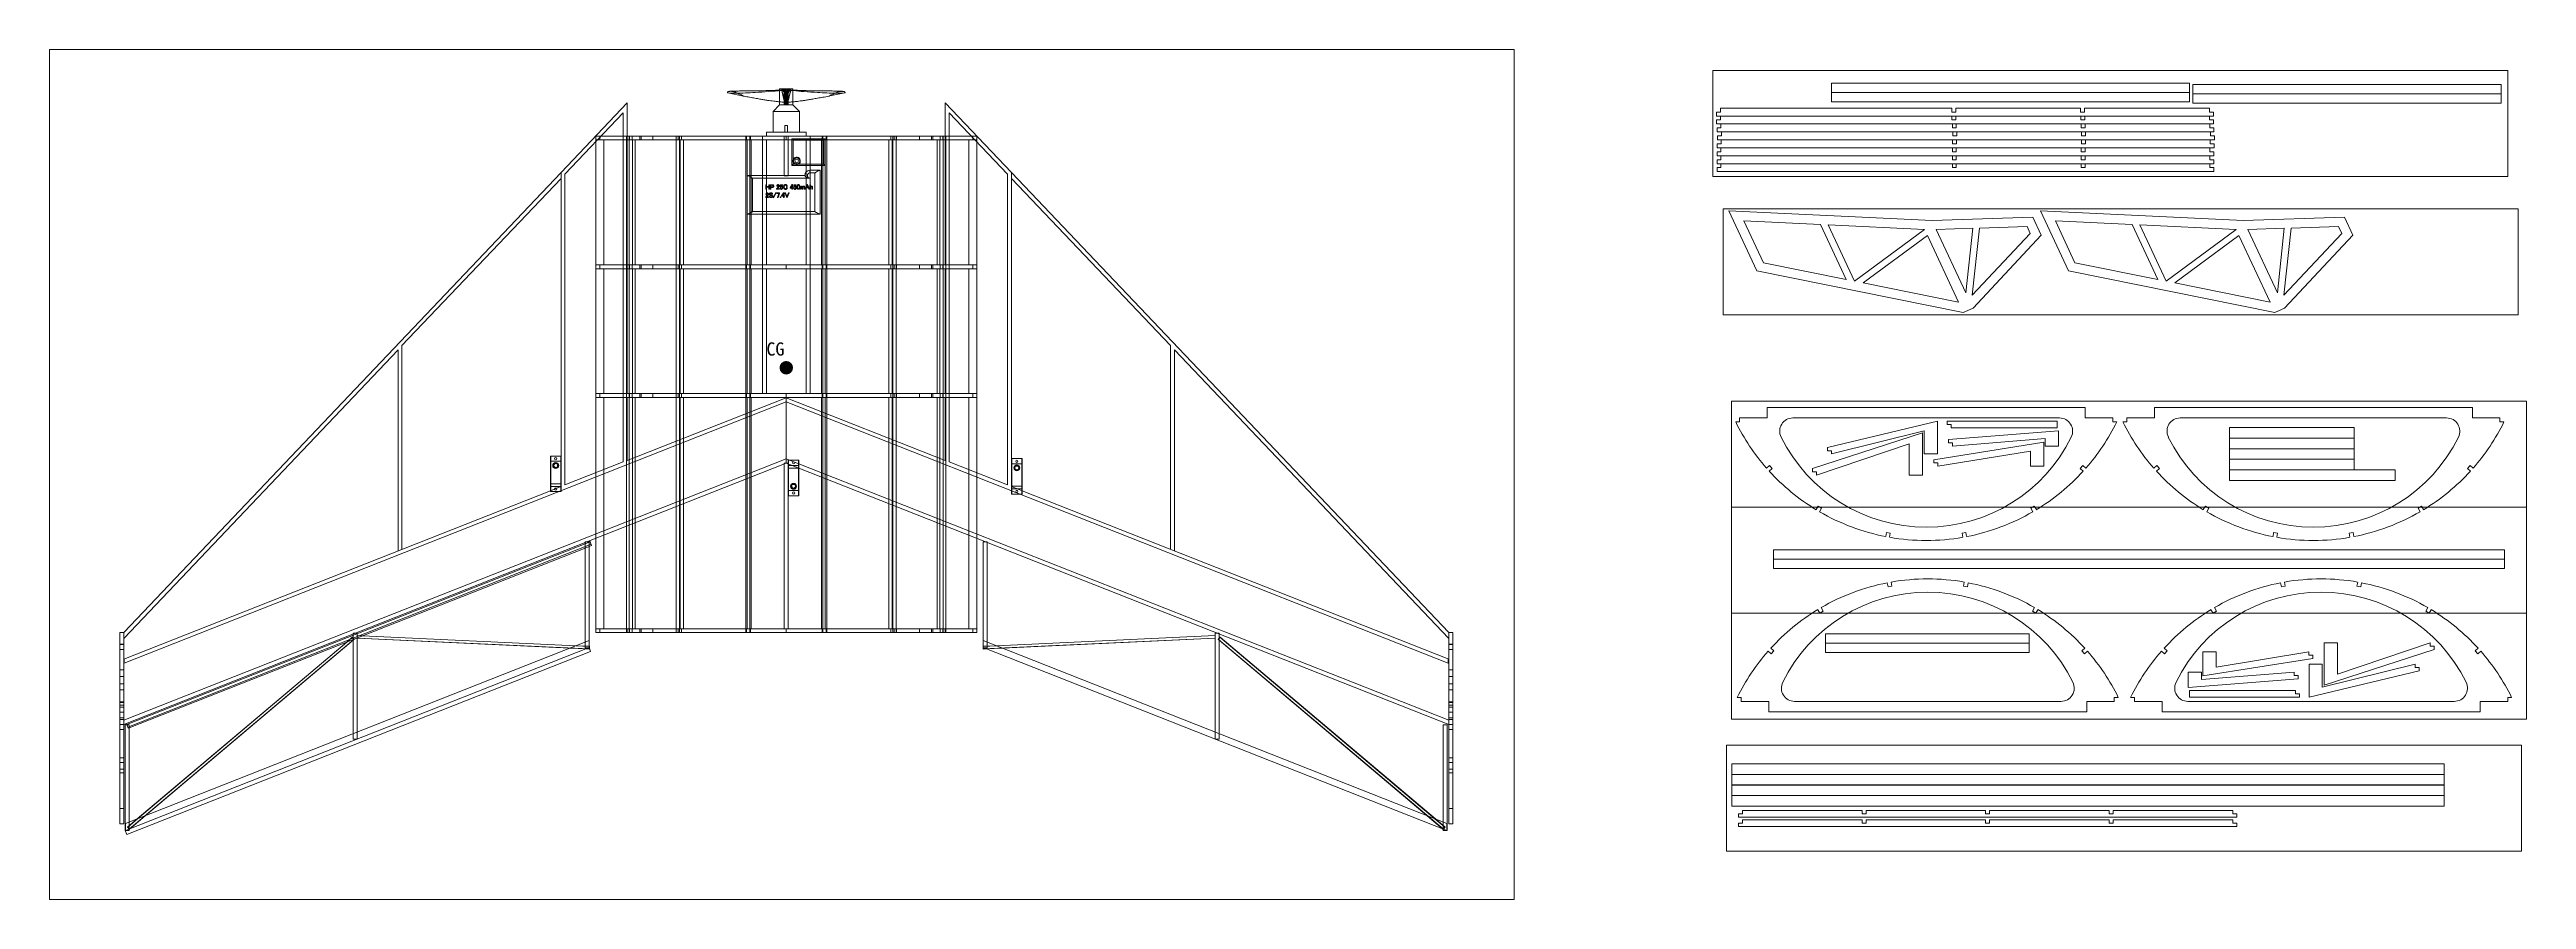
# Model space of a CAD drawing. Header units: millimetres. Extents: x 397 to 2266, y 265 to 907.
import ezdxf

# ---------------------------------------------------------------- set-up
doc = ezdxf.new("R2010")
doc.units = ezdxf.units.MM
doc.styles.add('Style-ＭＳ ゴシック', font='')
doc.styles.get('Style-ＭＳ ゴシック').set_extended_font_data('MS Gothic')

msp = doc.modelspace()

# ---------------------------------------------------------------- texts
at = {"color": 7, "linetype": 'Continuous', "lineweight": 0, "insert": (944.8, 680.3), "char_height": 10, "attachment_point": 5, "line_spacing_factor": 0.9, "style": 'Style-ＭＳ ゴシック'}
msp.add_mtext('CG', dxfattribs=at)

# ---------------------------------------------------------------- hatches: boundary and pattern name
at = {"linetype": 'Continuous', "lineweight": 0}
h = msp.add_hatch(color=7, dxfattribs=at)
edge = h.paths.add_edge_path()
edge.add_arc((953, 666.2), 5.11, 0, 360)

# ---------------------------------------------------------------- linework, layer by layer
at = {"color": 7, "linetype": 'Continuous', "lineweight": 0}
for p, q in [((2011.9, 881.1), (1741.9, 881.1)), ((1741.9, 881.1), (1741.9, 874.1)), ((2011.9, 874.1), (2011.9, 881.1)), ((2247.2, 880.1), (2014.5, 880.1)), ((2014.5, 880.1), (2014.5, 873.1)), ((2247.2, 873.1), (2247.2, 880.1)), ((833, 866.2), (783, 813.6)), ((833, 744), (833, 866.2)), ((833, 866.2), (833, 666.2)), ((908.8, 873.7), (920.6, 871.4)), ((920.2, 871.5), (920.9, 871.3)), ((920.6, 871.4), (920.9, 871.3)), ((948, 864.8), (943, 859.8)), ((948, 876.8), (948, 875.8)), ((948, 876.8), (958, 876.8)), ((948, 875.8), (948, 867)), ((948, 867), (948, 864.8)), ((948, 864.8), (958, 864.8)), ((948, 864.8), (952.3, 864.8)), ((949.6, 875.4), (949.6, 875.6)), ((949.7, 875.6), (949.7, 875.6)), ((951.5, 876.8), (951.5, 864.8)), ((952, 875.8), (951.6, 875.8)), ((952, 875.8), (952.4, 872.2)), ((952.2, 866.7), (952.2, 866.7)), ((952.4, 872.2), (953, 866.9)), ((952.7, 864.8), (958, 864.8)), ((952.8, 866.7), (953, 866.7)), ((953.5, 872.2), (953, 866.9)), ((953.2, 866.7), (953, 869.1)), ((953, 866.9), (953, 866.7)), ((953, 866.9), (953, 866.7)), ((953.2, 866.7), (953, 866.7)), ((953.9, 875.8), (953.5, 872.2)), ((953.7, 866.7), (953.7, 866.7)), ((953.9, 875.8), (954.4, 875.8)), ((954.5, 864.8), (954.5, 876.8)), ((958, 875.8), (956.1, 875.9)), ((956.3, 875.6), (958, 875.5)), ((956.3, 875.6), (956.3, 875.6)), ((956.4, 875.4), (956.4, 875.6)), ((958, 864.8), (958, 876.8)), ((963, 859.8), (958, 864.8)), ((985, 871.3), (985.8, 871.5)), ((985.8, 871.5), (985.4, 871.4)), ((997.1, 873.7), (985.8, 871.5)), ((1073, 866.2), (1123, 813.6)), ((1073, 744), (1073, 866.2)), ((1832.6, 862.3), (1658, 862.3)), ((1658, 862.3), (1658, 859.3)), ((1741.9, 874.1), (2011.9, 874.1)), ((2011.9, 874.1), (1741.9, 874.1)), ((1741.9, 874.1), (1741.9, 867.1)), ((1741.9, 867.1), (2011.9, 867.1)), ((1832.6, 859.3), (1832.6, 862.3)), ((1929.8, 862.3), (1835.6, 862.3)), ((1835.6, 862.3), (1835.6, 859.3)), ((1929.8, 859.3), (1929.8, 862.3)), ((2027, 862.3), (1932.8, 862.3)), ((1932.8, 862.3), (1932.8, 859.3)), ((2011.9, 867.1), (2011.9, 874.1)), ((2014.5, 873.1), (2247.2, 873.1)), ((2247.2, 873.1), (2014.5, 873.1)), ((2014.5, 873.1), (2014.5, 866.1)), ((2014.5, 866.1), (2247.2, 866.1)), ((2027, 859.3), (2027, 862.3)), ((2247.2, 866.1), (2247.2, 873.1)), ((830, 858.7), (786, 812.4)), ((809.2, 841.2), (809.2, 537.4)), ((812.2, 841.2), (809.2, 841.2)), ((812.2, 838.2), (812.2, 841.2)), ((833, 841.2), (812.2, 841.2)), ((830, 595.1), (830, 858.7)), ((832.5, 841.2), (832.5, 546.6)), ((832.5, 838.2), (832.5, 841.2)), ((833, 838.2), (833, 841.2)), ((833, 841.2), (935, 841.2)), ((834.5, 841.2), (834.5, 466.2)), ((834.5, 838.2), (834.5, 841.2)), ((834.7, 838.2), (834.7, 841.2)), ((836.7, 838.2), (836.7, 841.2)), ((842.4, 841.2), (842.4, 838.2)), ((843.5, 838.2), (843.5, 841.2)), ((852.4, 838.2), (852.4, 841.2)), ((869.9, 841.2), (869.9, 838.2)), ((869.9, 838.2), (869.9, 841.2)), ((871.4, 838.2), (871.4, 841.2)), ((872.5, 841.2), (872.5, 466.2)), ((872.5, 838.2), (872.5, 841.2)), ((874, 838.2), (874, 841.2)), ((922.4, 838.2), (922.4, 841.2)), ((922.5, 841.2), (922.5, 838.2)), ((923, 838.2), (923, 841.2)), ((925.4, 841.2), (925.4, 466.2)), ((925.4, 838.2), (925.4, 841.2)), ((925.9, 838.2), (925.9, 841.2)), ((938, 841.2), (935, 841.2)), ((935, 841.2), (935, 811.3)), ((938, 844.2), (938, 841.2)), ((968, 844.2), (938, 844.2)), ((951.5, 841.2), (938, 841.2)), ((943, 859.8), (943, 844.2)), ((963, 859.8), (943, 859.8)), ((951.5, 841.2), (951.5, 811.3)), ((951.5, 841.2), (954.5, 841.2)), ((953, 849.2), (952, 849.2)), ((952, 849.2), (952, 844.2)), ((954, 849.2), (953, 849.2)), ((953, 838.2), (953, 841.2)), ((954, 844.2), (954, 849.2)), ((954.5, 841.2), (954.5, 811.3)), ((968, 841.2), (954.5, 841.2)), ((963, 844.2), (963, 859.8)), ((968, 844.2), (968, 841.2)), ((971, 841.2), (968, 841.2)), ((971, 839), (971, 841.2)), ((1073, 841.2), (971, 841.2)), ((980, 838.2), (980, 841.2)), ((980.5, 841.2), (980.5, 466.2)), ((980.5, 838.2), (980.5, 841.2)), ((983, 838.2), (983, 841.2)), ((983.5, 841.2), (983.5, 838.2)), ((983.5, 838.2), (983.5, 841.2)), ((1031.9, 838.2), (1031.9, 841.2)), ((1033.4, 841.2), (1033.4, 466.2)), ((1033.4, 838.2), (1033.4, 841.2)), ((1034.5, 838.2), (1034.5, 841.2)), ((1036, 841.2), (1036, 838.2)), ((1036.1, 838.2), (1036.1, 841.2)), ((1053.5, 838.2), (1053.5, 841.2)), ((1062.5, 838.2), (1062.5, 841.2)), ((1063.5, 838.2), (1063.5, 841.2)), ((1069.2, 838.2), (1069.2, 841.2)), ((1071.2, 838.2), (1071.2, 841.2)), ((1071.4, 841.2), (1071.4, 466.2)), ((1071.4, 838.2), (1071.4, 841.2)), ((1073, 838.2), (1073, 841.2)), ((1073, 841.2), (1093.7, 841.2)), ((1073.4, 841.2), (1073.4, 546.6)), ((1073.5, 838.2), (1073.5, 841.2)), ((1076, 858.7), (1120, 812.4)), ((1076, 595.1), (1076, 858.7)), ((1093.7, 838.2), (1093.7, 841.2)), ((1093.7, 841.2), (1096.7, 841.2)), ((1096.7, 841.2), (1096.7, 537.4)), ((1658, 859.3), (1655, 859.3)), ((1655, 859.3), (1655, 856.3)), ((1655, 856.3), (2030, 856.3)), ((1658.1, 853.3), (1655.1, 853.3)), ((1655.1, 853.3), (1655.1, 850.3)), ((1655.1, 850.3), (2030.1, 850.3)), ((1658.4, 847.3), (1655.4, 847.3)), ((1655.4, 847.3), (1655.4, 844.3)), ((1655.4, 844.3), (2030.4, 844.3)), ((1658.8, 841.3), (1655.8, 841.3)), ((1655.8, 841.3), (1655.8, 838.3)), ((1832.7, 856.3), (1658.1, 856.3)), ((1658.1, 856.3), (1658.1, 853.3)), ((1833, 850.3), (1658.4, 850.3)), ((1658.4, 850.3), (1658.4, 847.3)), ((1833.4, 844.3), (1658.8, 844.3)), ((1658.8, 844.3), (1658.8, 841.3)), ((1835.6, 859.3), (1832.6, 859.3)), ((1832.7, 853.3), (1832.7, 856.3)), ((1835.7, 853.3), (1832.7, 853.3)), ((1833, 847.3), (1833, 850.3)), ((1836, 847.3), (1833, 847.3)), ((1833.4, 841.3), (1833.4, 844.3)), ((1836.4, 841.3), (1833.4, 841.3)), ((1929.9, 856.3), (1835.7, 856.3)), ((1835.7, 856.3), (1835.7, 853.3)), ((1930.2, 850.3), (1836, 850.3)), ((1836, 850.3), (1836, 847.3)), ((1930.6, 844.3), (1836.4, 844.3)), ((1836.4, 844.3), (1836.4, 841.3)), ((1932.8, 859.3), (1929.8, 859.3)), ((1929.9, 853.3), (1929.9, 856.3)), ((1932.9, 853.3), (1929.9, 853.3)), ((1930.2, 847.3), (1930.2, 850.3)), ((1933.2, 847.3), (1930.2, 847.3)), ((1930.6, 841.3), (1930.6, 844.3)), ((1933.6, 841.3), (1930.6, 841.3)), ((2027.1, 856.3), (1932.9, 856.3)), ((1932.9, 856.3), (1932.9, 853.3)), ((2027.4, 850.3), (1933.2, 850.3)), ((1933.2, 850.3), (1933.2, 847.3)), ((2027.8, 844.3), (1933.6, 844.3)), ((1933.6, 844.3), (1933.6, 841.3)), ((2030, 859.3), (2027, 859.3)), ((2027.1, 853.3), (2027.1, 856.3)), ((2030.1, 853.3), (2027.1, 853.3)), ((2027.4, 847.3), (2027.4, 850.3)), ((2030.4, 847.3), (2027.4, 847.3)), ((2027.8, 841.3), (2027.8, 844.3)), ((2030.8, 841.3), (2027.8, 841.3)), ((2030, 856.3), (2030, 859.3)), ((2030.1, 850.3), (2030.1, 853.3)), ((2030.4, 844.3), (2030.4, 847.3)), ((2030.8, 838.3), (2030.8, 841.3)), ((809.2, 838.2), (812.2, 838.2)), ((815.2, 838.2), (812.2, 838.2)), ((833, 838.2), (812.2, 838.2)), ((815.2, 744), (815.2, 838.2)), ((833, 838.2), (935, 838.2)), ((836.9, 744), (836.9, 838.2)), ((839, 744), (839, 838.2)), ((869.9, 838.2), (869.9, 744)), ((872.9, 744), (872.9, 838.2)), ((875.5, 744), (875.5, 838.2)), ((922.5, 838.2), (922.5, 744)), ((923.5, 744), (923.5, 838.2)), ((926.5, 811.3), (926.5, 838.2)), ((938, 838.2), (935, 838.2)), ((935, 838.2), (953, 838.2)), ((938, 744), (938, 838.2)), ((982.3, 838.2), (953, 838.2)), ((957.3, 839), (982.3, 839)), ((957.3, 819), (957.3, 839)), ((981.3, 838), (958.3, 838)), ((958.3, 838), (958.3, 823.9)), ((958.3, 820), (958.3, 838)), ((958.3, 838), (981.3, 838)), ((968, 744), (968, 838.2)), ((968, 838.2), (971, 838.2)), ((971, 819), (971, 839)), ((979.5, 819), (979.5, 838.2)), ((981.3, 820), (981.3, 838)), ((981.3, 838), (981.3, 820)), ((982.3, 839), (982.3, 819)), ((1073, 838.2), (982.3, 838.2)), ((982.3, 822.5), (982.3, 820.1)), ((982.4, 744), (982.4, 838.2)), ((983.5, 838.2), (983.5, 744)), ((1030.4, 744), (1030.4, 838.2)), ((1033, 744), (1033, 838.2)), ((1036, 838.2), (1036, 744)), ((1067, 744), (1067, 838.2)), ((1069, 744), (1069, 838.2)), ((1073, 838.2), (1093.7, 838.2)), ((1090.7, 744), (1090.7, 838.2)), ((1090.7, 838.2), (1093.7, 838.2)), ((1096.7, 838.2), (1093.7, 838.2)), ((1658.4, 829.3), (1655.4, 829.3)), ((1655.4, 829.3), (1655.4, 826.3)), ((1655.4, 826.3), (2030.4, 826.3)), ((1658.4, 823.3), (1655.4, 823.3)), ((1655.4, 823.3), (1655.4, 820.3)), ((1658.6, 835.3), (1655.6, 835.3)), ((1655.6, 835.3), (1655.6, 832.3)), ((1655.6, 832.3), (2030.6, 832.3)), ((1655.8, 838.3), (2030.8, 838.3)), ((1833, 832.3), (1658.4, 832.3)), ((1658.4, 832.3), (1658.4, 829.3)), ((1833, 826.3), (1658.4, 826.3)), ((1658.4, 826.3), (1658.4, 823.3)), ((1833.2, 838.3), (1658.6, 838.3)), ((1658.6, 838.3), (1658.6, 835.3)), ((1833, 829.3), (1833, 832.3)), ((1836, 829.3), (1833, 829.3)), ((1833, 823.3), (1833, 826.3)), ((1836, 823.3), (1833, 823.3)), ((1833.2, 835.3), (1833.2, 838.3)), ((1836.2, 835.3), (1833.2, 835.3)), ((1930.2, 832.3), (1836, 832.3)), ((1836, 832.3), (1836, 829.3)), ((1930.2, 826.3), (1836, 826.3)), ((1836, 826.3), (1836, 823.3)), ((1930.4, 838.3), (1836.2, 838.3)), ((1836.2, 838.3), (1836.2, 835.3)), ((1930.2, 829.3), (1930.2, 832.3)), ((1933.2, 829.3), (1930.2, 829.3)), ((1930.2, 823.3), (1930.2, 826.3)), ((1933.2, 823.3), (1930.2, 823.3)), ((1930.4, 835.3), (1930.4, 838.3)), ((1933.4, 835.3), (1930.4, 835.3)), ((2027.4, 832.3), (1933.2, 832.3)), ((1933.2, 832.3), (1933.2, 829.3)), ((2027.4, 826.3), (1933.2, 826.3)), ((1933.2, 826.3), (1933.2, 823.3)), ((2027.6, 838.3), (1933.4, 838.3)), ((1933.4, 838.3), (1933.4, 835.3)), ((2027.4, 829.3), (2027.4, 832.3)), ((2030.4, 829.3), (2027.4, 829.3)), ((2027.4, 823.3), (2027.4, 826.3)), ((2030.4, 823.3), (2027.4, 823.3)), ((2027.6, 835.3), (2027.6, 838.3)), ((2030.6, 835.3), (2027.6, 835.3)), ((2030.4, 826.3), (2030.4, 829.3)), ((2030.4, 820.3), (2030.4, 823.3)), ((2030.6, 832.3), (2030.6, 835.3)), ((453, 466.2), (783, 813.6)), ((783, 809.2), (663, 682.9)), ((783, 813.6), (783, 599.3)), ((786, 812.4), (786, 577.7)), ((923.5, 782.3), (923.5, 811.3)), ((923.5, 811.3), (924.1, 811.3)), ((924.1, 811.3), (966.9, 811.3)), ((926.5, 782.3), (926.5, 811.3)), ((927.5, 809.3), (927.5, 784.3)), ((970.9, 809.3), (927.5, 809.3)), ((927.5, 784.3), (927.5, 809.3)), ((927.5, 809.3), (970.9, 809.3)), ((935, 811.3), (935, 782.3)), ((937.7, 804.4), (938.1, 804.4)), ((937.7, 801), (937.7, 804.4)), ((938.1, 804.4), (938.1, 803)), ((939.8, 803), (939.8, 804.4)), ((939.8, 804.4), (940.3, 804.4)), ((940.3, 804.4), (940.3, 801)), ((940.9, 804.4), (942.6, 804.4)), ((940.9, 801), (940.9, 804.4)), ((942.5, 804.1), (941.4, 804.1)), ((941.4, 804.1), (941.4, 802.7)), ((948.4, 802.8), (948.5, 804.4)), ((948.5, 804.4), (950.3, 804.4)), ((948.5, 804.4), (948.5, 804.4)), ((950.3, 804.1), (948.9, 804.1)), ((948.9, 804.1), (948.9, 804)), ((950.3, 804.4), (950.3, 804.1)), ((951.5, 811.3), (951.5, 811.2)), ((951.5, 811.2), (954.5, 811.2)), ((954.5, 811.3), (954.5, 811.2)), ((955.9, 802.3), (957.2, 804.5)), ((957.2, 804.5), (957.7, 804.5)), ((982.3, 819), (957.3, 819)), ((957.7, 804.5), (957.7, 802.3)), ((958.3, 821), (958.3, 820)), ((958.3, 820), (959.3, 820)), ((981.3, 820), (958.3, 820)), ((958.7, 802.8), (958.8, 804.4)), ((958.8, 804.4), (960.5, 804.4)), ((958.8, 804.4), (958.8, 804.4)), ((960.5, 804.1), (959.2, 804.1)), ((959.2, 804.1), (959.2, 804)), ((960.5, 804.4), (960.5, 804.1)), ((962.2, 820), (981.3, 820)), ((967.3, 801), (968.7, 804.5)), ((968.9, 803.8), (968.4, 802.4)), ((968.7, 804.5), (969.1, 804.5)), ((969.4, 802.4), (968.9, 803.8)), ((969.1, 804.5), (970.5, 801)), ((970.8, 804.4), (971.2, 804.4)), ((970.8, 801), (970.8, 804.4)), ((970.9, 815.3), (970.9, 813.3)), ((970.9, 815.3), (978, 815.3)), ((970.9, 813.3), (970.9, 815.3)), ((974.5, 813.3), (970.9, 813.3)), ((970.9, 813.3), (974.5, 813.3)), ((971, 815.3), (971, 819)), ((971, 782.3), (971, 815.3)), ((971.2, 804.4), (971.2, 802.8)), ((974.5, 784.3), (974.5, 813.3)), ((974.5, 813.3), (974.5, 784.3)), ((978, 815.3), (978.5, 815.3)), ((978.5, 815.3), (978.5, 782.3)), ((979.5, 744), (979.5, 819)), ((1120, 812.4), (1120, 577.7)), ((1123, 813.6), (1123, 597.4)), ((1453, 466.2), (1123, 813.6)), ((1123, 809.2), (1243, 682.9)), ((1655.4, 820.3), (2030.4, 820.3)), ((1658.4, 817.3), (1655.4, 817.3)), ((1655.4, 817.3), (1655.4, 814.3)), ((1655.4, 814.3), (2030.4, 814.3)), ((1833, 820.3), (1658.4, 820.3)), ((1658.4, 820.3), (1658.4, 817.3)), ((1833, 817.3), (1833, 820.3)), ((1836, 817.3), (1833, 817.3)), ((1930.2, 820.3), (1836, 820.3)), ((1836, 820.3), (1836, 817.3)), ((1930.2, 817.3), (1930.2, 820.3)), ((1933.2, 817.3), (1930.2, 817.3)), ((2027.4, 820.3), (1933.2, 820.3)), ((1933.2, 820.3), (1933.2, 817.3)), ((2027.4, 817.3), (2027.4, 820.3)), ((2030.4, 817.3), (2027.4, 817.3)), ((2030.4, 814.3), (2030.4, 817.3)), ((937.6, 794.8), (937.6, 795.1)), ((939.6, 794.8), (937.6, 794.8)), ((938.1, 801), (937.7, 801)), ((938.1, 797.1), (937.7, 797.1)), ((938.1, 803), (939.8, 803)), ((939.8, 802.6), (938.1, 802.6)), ((938.1, 802.6), (938.1, 801)), ((938.1, 795.2), (939.6, 795.2)), ((938.7, 795.9), (938.4, 795.5)), ((939.6, 795.2), (939.6, 794.8)), ((939.8, 801), (939.8, 802.6)), ((940.3, 801), (939.8, 801)), ((940.2, 795.9), (940.7, 795.9)), ((941.4, 801), (940.9, 801)), ((941.4, 802.7), (942.5, 802.7)), ((942.6, 802.3), (941.4, 802.3)), ((941.4, 802.3), (941.4, 801)), ((942.7, 797.3), (942.2, 797.3)), ((943.2, 794.7), (945.3, 798.5)), ((943.4, 794.6), (943.2, 794.7)), ((945.5, 798.4), (943.4, 794.6)), ((945.3, 798.5), (945.5, 798.4)), ((945.7, 801), (945.7, 801.3)), ((947.8, 801), (945.7, 801)), ((946.2, 803.3), (945.8, 803.3)), ((946, 798.3), (947.9, 798.3)), ((946, 797.9), (946, 798.3)), ((947.5, 797.9), (946, 797.9)), ((946.2, 801.4), (947.8, 801.4)), ((946.8, 802.1), (946.5, 801.7)), ((946.5, 794.8), (947.5, 797.9)), ((946.9, 794.8), (946.5, 794.8)), ((947.9, 797.8), (946.9, 794.8)), ((947.8, 801.4), (947.8, 801)), ((947.9, 798.3), (947.9, 797.8)), ((948.3, 802), (948.8, 802)), ((948.8, 802.7), (948.4, 802.7)), ((948.5, 795.2), (949, 795.2)), ((948.5, 794.8), (948.5, 795.2)), ((949, 794.8), (948.5, 794.8)), ((949, 795.2), (949, 794.8)), ((949.5, 796.1), (950.8, 798.3)), ((949.5, 795.7), (949.5, 796.1)), ((950.8, 795.7), (949.5, 795.7)), ((950.8, 797.5), (949.9, 796.1)), ((949.9, 796.1), (950.8, 796.1)), ((950.8, 798.3), (951.3, 798.3)), ((950.8, 796.1), (950.8, 797.5)), ((950.8, 794.8), (950.8, 795.7)), ((951.3, 794.8), (950.8, 794.8)), ((951.3, 798.3), (951.3, 796.1)), ((951.3, 796.1), (951.7, 796.1)), ((951.3, 795.7), (951.3, 794.8)), ((951.7, 795.7), (951.3, 795.7)), ((951.7, 796.1), (951.7, 795.7)), ((952, 798.3), (952.4, 798.3)), ((953.3, 794.8), (952, 798.3)), ((952.4, 798.3), (953.5, 795.5)), ((953.7, 803.2), (953.3, 803.2)), ((953.3, 802.4), (953.8, 802.4)), ((953.7, 794.8), (953.3, 794.8)), ((953.5, 795.5), (954.6, 798.3)), ((955.1, 798.3), (953.7, 794.8)), ((954.6, 798.3), (955.1, 798.3)), ((955.9, 801.9), (955.9, 802.3)), ((957.2, 801.9), (955.9, 801.9)), ((957.2, 803.7), (956.3, 802.3)), ((956.3, 802.3), (957.2, 802.3)), ((957.2, 802.3), (957.2, 803.7)), ((957.2, 801), (957.2, 801.9)), ((957.7, 801), (957.2, 801)), ((957.7, 802.3), (958.1, 802.3)), ((958.1, 801.9), (957.7, 801.9)), ((957.7, 801.9), (957.7, 801)), ((958.1, 802.3), (958.1, 801.9)), ((958.5, 802), (959, 802)), ((959.1, 802.7), (958.7, 802.7)), ((961, 802.5), (961, 802.9)), ((961.5, 803), (961.5, 802.5)), ((962.8, 802.5), (962.8, 803)), ((963.3, 802.9), (963.3, 802.5)), ((963.7, 801), (963.7, 803.2)), ((963.7, 803.2), (964.2, 803.2)), ((964.2, 801), (963.7, 801)), ((964.2, 803.2), (964.2, 802.9)), ((964.2, 802.4), (964.2, 801)), ((965.1, 801), (965.1, 802.6)), ((965.6, 801), (965.1, 801)), ((965.6, 802.4), (965.6, 801)), ((966.5, 801), (966.5, 802.6)), ((967, 801), (966.5, 801)), ((967, 802.7), (967, 801)), ((967.8, 801), (967.3, 801)), ((968.2, 802), (967.8, 801)), ((969.6, 802), (968.2, 802)), ((968.4, 802.4), (969.4, 802.4)), ((970, 801), (969.6, 802)), ((970.5, 801), (970, 801)), ((971.2, 801), (970.8, 801)), ((971.2, 802.2), (971.2, 801)), ((972.4, 801), (972.4, 802.5)), ((972.8, 801), (972.4, 801)), ((972.8, 802.6), (972.8, 801)), ((924.1, 782.3), (923.5, 782.3)), ((978, 782.3), (924.1, 782.3)), ((926.5, 744), (926.5, 782.3)), ((927.5, 784.3), (974.5, 784.3)), ((974.5, 784.3), (927.5, 784.3)), ((935, 782.3), (935, 741)), ((971, 741), (971, 782.3)), ((978.5, 782.3), (978, 782.3)), ((1817.7, 777.5), (1664.4, 784.7)), ((1664.4, 784.7), (1685.5, 739.3)), ((1690.4, 745.5), (1675.6, 777.1)), ((1675.6, 777.1), (1733.6, 774.4)), ((1753, 732.8), (1733.6, 774.4)), ((1739.3, 774.1), (1812, 770.7)), ((1759.1, 731.6), (1739.3, 774.1)), ((1759.1, 731.6), (1812, 770.7)), ((1893.8, 780), (1817.7, 777.5)), ((1820.9, 770.6), (1848.4, 771.5)), ((1843.2, 722.8), (1820.9, 770.6)), ((1843.2, 722.8), (1848.4, 771.5)), ((1848, 720.9), (1853.4, 771.6)), ((1891.8, 767.7), (1848, 720.9)), ((1853.4, 771.6), (1889.4, 772.8)), ((1889.4, 772.8), (1891.8, 767.7)), ((1900.1, 766.4), (1893.8, 780)), ((2052.8, 777.5), (1899.5, 784.7)), ((1899.5, 784.7), (1920.6, 739.3)), ((1925.5, 745.5), (1910.8, 777.1)), ((1910.8, 777.1), (1968.8, 774.4)), ((1988.2, 732.8), (1968.8, 774.4)), ((1974.4, 774.1), (2047.2, 770.7)), ((1994.3, 731.6), (1974.4, 774.1)), ((1994.3, 731.6), (2047.2, 770.7)), ((2128.9, 780), (2052.8, 777.5)), ((2056.1, 770.6), (2083.5, 771.5)), ((2078.3, 722.8), (2056.1, 770.6)), ((2078.3, 722.8), (2083.5, 771.5)), ((2083.2, 720.9), (2088.6, 771.6)), ((2126.9, 767.7), (2083.2, 720.9)), ((2088.6, 771.6), (2124.5, 772.8)), ((2124.5, 772.8), (2126.9, 767.7)), ((2135.2, 766.4), (2128.9, 780)), ((1814.2, 766.1), (1765.7, 730.3)), ((1814.2, 766.1), (1837.7, 715.7)), ((1814.2, 766.1), (1837.7, 715.7)), ((1848.6, 711.2), (1900.1, 766.4)), ((2049.3, 766.1), (2000.9, 730.3)), ((2049.3, 766.1), (2072.8, 715.7)), ((2049.3, 766.1), (2072.8, 715.7)), ((2083.7, 711.2), (2135.2, 766.4)), ((809.2, 744), (812.2, 744)), ((809.2, 741), (812.2, 741)), ((812.2, 744), (815.2, 744)), ((812.2, 741), (812.2, 744)), ((833, 744), (812.2, 744)), ((815.2, 741), (812.2, 741)), ((833, 741), (812.2, 741)), ((815.2, 646.8), (815.2, 741)), ((832.5, 741), (832.5, 744)), ((833, 744), (935, 744)), ((833, 646.8), (833, 741)), ((833, 741), (935, 741)), ((834.5, 741), (834.5, 744)), ((834.7, 741), (834.7, 744)), ((836.7, 741), (836.7, 744)), ((836.9, 646.8), (836.9, 741)), ((839, 646.8), (839, 741)), ((842.4, 744), (842.4, 741)), ((843.5, 741), (843.5, 744)), ((852.4, 741), (852.4, 744)), ((869.9, 744), (869.9, 741)), ((869.9, 741), (869.9, 744)), ((869.9, 741), (869.9, 646.8)), ((871.4, 741), (871.4, 744)), ((872.5, 741), (872.5, 744)), ((872.9, 646.8), (872.9, 741)), ((874, 741), (874, 744)), ((875.5, 646.8), (875.5, 741)), ((922.4, 741), (922.4, 744)), ((922.5, 744), (922.5, 741)), ((922.5, 741), (922.5, 646.8)), ((923, 741), (923, 744)), ((923.5, 646.8), (923.5, 741)), ((925.4, 741), (925.4, 744)), ((925.9, 741), (925.9, 744)), ((926.5, 646.8), (926.5, 741)), ((935, 744), (938, 744)), ((935, 744), (953, 744)), ((935, 741), (971, 741)), ((935, 646.8), (935, 741)), ((938, 646.8), (938, 741)), ((953, 741), (953, 744)), ((971, 744), (953, 744)), ((971, 744), (968, 744)), ((968, 646.8), (968, 741)), ((1073, 744), (971, 744)), ((971, 646.8), (971, 741)), ((1073, 741), (971, 741)), ((979.5, 646.8), (979.5, 741)), ((980, 741), (980, 744)), ((980.5, 741), (980.5, 744)), ((982.4, 646.8), (982.4, 741)), ((983, 741), (983, 744)), ((983.5, 744), (983.5, 741)), ((983.5, 741), (983.5, 744)), ((983.5, 741), (983.5, 646.8)), ((1030.4, 646.8), (1030.4, 741)), ((1031.9, 741), (1031.9, 744)), ((1033, 646.8), (1033, 741)), ((1033.4, 741), (1033.4, 744)), ((1034.5, 741), (1034.5, 744)), ((1036, 744), (1036, 741)), ((1036, 741), (1036, 646.8)), ((1036.1, 741), (1036.1, 744)), ((1053.5, 741), (1053.5, 744)), ((1062.5, 741), (1062.5, 744)), ((1063.5, 741), (1063.5, 744)), ((1067, 646.8), (1067, 741)), ((1069, 646.8), (1069, 741)), ((1069.2, 741), (1069.2, 744)), ((1071.2, 741), (1071.2, 744)), ((1071.4, 741), (1071.4, 744)), ((1073, 744), (1093.7, 744)), ((1073, 646.8), (1073, 741)), ((1073, 741), (1093.7, 741)), ((1073.5, 741), (1073.5, 744)), ((1093.7, 744), (1090.7, 744)), ((1090.7, 646.8), (1090.7, 741)), ((1090.7, 741), (1093.7, 741)), ((1093.7, 741), (1093.7, 744)), ((1096.7, 744), (1093.7, 744)), ((1096.7, 741), (1093.7, 741)), ((1685.5, 739.3), (1841.3, 707.9)), ((1753, 732.8), (1690.4, 745.5)), ((1837.7, 715.7), (1765.7, 730.3)), ((1920.6, 739.3), (2076.5, 707.9)), ((1988.2, 732.8), (1925.5, 745.5)), ((2072.8, 715.7), (2000.9, 730.3)), ((1841.3, 707.9), (1848.6, 711.2)), ((2076.5, 707.9), (2083.7, 711.2)), ((660, 679.7), (453, 461.8)), ((660, 679.7), (660, 528)), ((663, 682.9), (663, 529.2)), ((1243, 682.9), (1243, 529.2)), ((1246, 679.7), (1246, 528)), ((1246, 679.7), (1453, 461.8)), ((453.4, 443.2), (953, 640.4)), ((809.2, 646.8), (812.2, 646.8)), ((809.2, 643.8), (812.2, 643.8)), ((812.2, 646.8), (815.2, 646.8)), ((812.2, 643.8), (812.2, 646.8)), ((833, 646.8), (812.2, 646.8)), ((815.2, 643.8), (812.2, 643.8)), ((833, 643.8), (812.2, 643.8)), ((815.2, 539.8), (815.2, 643.8)), ((832.5, 643.8), (832.5, 646.8)), ((833, 646.8), (953, 646.8)), ((833, 643.8), (953, 643.8)), ((833, 596.3), (833, 643.8)), ((953, 643.6), (833, 596.3)), ((834.5, 643.8), (834.5, 646.8)), ((834.7, 643.8), (834.7, 646.8)), ((836.7, 643.8), (836.7, 646.8)), ((836.9, 597.8), (836.9, 643.8)), ((839, 598.6), (839, 643.8)), ((842.4, 646.8), (842.4, 643.8)), ((843.5, 643.8), (843.5, 646.8)), ((852.4, 643.8), (852.4, 646.8)), ((869.9, 646.8), (869.9, 643.8)), ((869.9, 643.8), (869.9, 646.8)), ((869.9, 643.8), (869.9, 610.9)), ((871.4, 643.8), (871.4, 646.8)), ((872.5, 643.8), (872.5, 646.8)), ((872.9, 612), (872.9, 643.8)), ((874, 643.8), (874, 646.8)), ((875.5, 613.1), (875.5, 643.8)), ((922.4, 643.8), (922.4, 646.8)), ((922.5, 646.8), (922.5, 643.8)), ((922.5, 643.8), (922.5, 631.6)), ((923, 643.8), (923, 646.8)), ((923.5, 632), (923.5, 643.8)), ((925.4, 643.8), (925.4, 646.8)), ((925.9, 643.8), (925.9, 646.8)), ((926.5, 633.2), (926.5, 643.8)), ((938, 646.8), (935, 646.8)), ((953, 643.8), (953, 646.8)), ((1073, 646.8), (953, 646.8)), ((1073, 643.8), (953, 643.8)), ((953, 594.2), (953, 643.6)), ((953, 643.6), (1073, 596.3)), ((1452.6, 443.2), (953, 640.4)), ((968, 646.8), (971, 646.8)), ((979.5, 633.2), (979.5, 643.8)), ((980, 643.8), (980, 646.8)), ((980.5, 643.8), (980.5, 646.8)), ((982.4, 632), (982.4, 643.8)), ((983, 643.8), (983, 646.8)), ((983.5, 646.8), (983.5, 643.8)), ((983.5, 643.8), (983.5, 646.8)), ((983.5, 643.8), (983.5, 631.6)), ((1030.4, 613.1), (1030.4, 643.8)), ((1031.9, 643.8), (1031.9, 646.8)), ((1033, 612), (1033, 643.8)), ((1033.4, 643.8), (1033.4, 646.8)), ((1034.5, 643.8), (1034.5, 646.8)), ((1036, 646.8), (1036, 643.8)), ((1036, 643.8), (1036, 610.9)), ((1036.1, 643.8), (1036.1, 646.8)), ((1053.5, 643.8), (1053.5, 646.8)), ((1062.5, 643.8), (1062.5, 646.8)), ((1063.5, 643.8), (1063.5, 646.8)), ((1067, 598.6), (1067, 643.8)), ((1069, 597.8), (1069, 643.8)), ((1069.2, 643.8), (1069.2, 646.8)), ((1071.2, 643.8), (1071.2, 646.8)), ((1071.4, 643.8), (1071.4, 646.8)), ((1073, 646.8), (1093.7, 646.8)), ((1073, 596.3), (1073, 643.8)), ((1073, 643.8), (1093.7, 643.8)), ((1073.5, 643.8), (1073.5, 646.8)), ((1093.7, 646.8), (1090.7, 646.8)), ((1090.7, 539.8), (1090.7, 643.8)), ((1090.7, 643.8), (1093.7, 643.8)), ((1093.7, 643.8), (1093.7, 646.8)), ((1096.7, 646.8), (1093.7, 646.8)), ((1096.7, 643.8), (1093.7, 643.8)), ((1813.3, 636.3), (1693.3, 636.3)), ((1693.3, 636.3), (1693.3, 628.3)), ((1933.3, 636.3), (1813.3, 636.3)), ((1933.3, 628.3), (1933.3, 636.3)), ((2105.5, 636.3), (1985.5, 636.3)), ((1985.5, 636.3), (1985.5, 628.3)), ((2225.5, 636.3), (2105.5, 636.3)), ((2225.5, 628.3), (2225.5, 636.3)), ((922.5, 631.6), (922.5, 582.1)), ((923.5, 582.5), (923.5, 632)), ((926.5, 583.7), (926.5, 633.2)), ((979.5, 583.7), (979.5, 633.2)), ((982.4, 582.5), (982.4, 632)), ((983.5, 631.6), (983.5, 582.1)), ((1672.5, 625.3), (1669.5, 625.3)), ((1693.3, 628.3), (1672.5, 628.3)), ((1672.5, 628.3), (1672.5, 625.3)), ((1712.7, 628.3), (1813.3, 628.3)), ((1727.5, 590.1), (1810.5, 617)), ((1738.8, 606.1), (1821.8, 626)), ((1811.8, 618.5), (1741.8, 601.1)), ((1810.5, 590.1), (1810.5, 617)), ((1810.5, 617), (1810.5, 612)), ((1811.8, 601.1), (1811.8, 618.5)), ((1813.3, 628.3), (1913.8, 628.3)), ((1821.8, 601.1), (1821.8, 626)), ((1829, 625.9), (1829, 623.4)), ((1912, 625.9), (1829, 625.9)), ((1829, 623.4), (1832, 623.4)), ((1830.1, 612.1), (1913.1, 618.6)), ((1832, 623.4), (1832, 620.9)), ((1832, 620.9), (1912, 620.9)), ((1912, 620.9), (1912, 625.9)), ((1913.1, 607.1), (1913.1, 618.6)), ((1913.1, 618.6), (1913.1, 613.6)), ((1954, 628.3), (1933.3, 628.3)), ((1954, 625.3), (1954, 628.3)), ((1957, 625.3), (1954, 625.3)), ((1964.8, 625.3), (1961.8, 625.3)), ((1985.5, 628.3), (1964.8, 628.3)), ((1964.8, 628.3), (1964.8, 625.3)), ((2005, 628.3), (2105.5, 628.3)), ((2136.3, 621.1), (2042.1, 621.1)), ((2042.1, 621.1), (2042.1, 613.1)), ((2105.5, 628.3), (2206, 628.3)), ((2136.3, 613.1), (2136.3, 621.1)), ((2246.3, 628.3), (2225.5, 628.3)), ((2246.3, 625.3), (2246.3, 628.3)), ((2249.3, 625.3), (2246.3, 625.3)), ((775, 595.4), (775, 599.3)), ((775.2, 599.5), (775.2, 595.6)), ((775.2, 599.5), (782.8, 599.5)), ((775.2, 595.6), (775.2, 599.5)), ((782.8, 595.6), (782.8, 599.5)), ((782.8, 599.5), (782.8, 595.6)), ((783, 599.3), (783, 595.4)), ((839, 549.2), (839, 598.6)), ((869.9, 610.9), (869.9, 561.4)), ((872.9, 562.6), (872.9, 612)), ((875.5, 563.6), (875.5, 613.1)), ((1030.4, 563.6), (1030.4, 613.1)), ((1033, 562.6), (1033, 612)), ((1036, 610.9), (1036, 561.4)), ((1067, 549.2), (1067, 598.6)), ((1800.5, 608.7), (1730.5, 585.1)), ((1738.8, 606.1), (1738.8, 603.6)), ((1738.8, 603.6), (1741.8, 603.6)), ((1741.8, 603.6), (1741.8, 601.1)), ((1800.5, 585.1), (1800.5, 608.7)), ((1811.8, 601.1), (1821.8, 601.1)), ((1819, 596.8), (1902, 610)), ((1892, 603.3), (1822, 591.8)), ((1830.1, 612.1), (1830.1, 609.6)), ((1830.1, 609.6), (1833.1, 609.6)), ((1903.1, 612.8), (1833.1, 607.1)), ((1833.1, 609.6), (1833.1, 607.1)), ((1892, 591.8), (1892, 603.3)), ((1902, 596.8), (1902, 610)), ((1902, 610), (1902, 605)), ((1903.1, 607.1), (1903.1, 612.8)), ((1903.1, 607.1), (1913.1, 607.1)), ((2042.1, 613.1), (2136.3, 613.1)), ((2136.3, 613.1), (2042.1, 613.1)), ((2042.1, 613.1), (2042.1, 605.1)), ((2042.1, 605.1), (2136.3, 605.1)), ((2136.3, 605.1), (2042.1, 605.1)), ((2042.1, 605.1), (2042.1, 597.1)), ((2136.3, 605.1), (2136.3, 613.1)), ((2136.3, 597.1), (2136.3, 605.1)), ((453, 400), (953, 597.4)), ((453, 396.8), (953, 594.2)), ((775, 578.7), (775, 595.4)), ((775.2, 595.6), (775.2, 578.6)), ((782.8, 595.6), (775.2, 595.6)), ((775.2, 576.6), (775.2, 595.6)), ((782.8, 578.6), (782.8, 595.6)), ((782.8, 595.6), (782.8, 576.6)), ((783, 595.4), (783, 578.7)), ((786, 577.7), (830, 595.1)), ((836.9, 548.4), (836.9, 597.8)), ((922.5, 582.1), (922.5, 469.2)), ((923.5, 469.2), (923.5, 582.5)), ((926.5, 469.2), (926.5, 583.7)), ((951.5, 594.2), (951.5, 469.2)), ((951.5, 594.2), (954.5, 594.2)), ((1453, 400), (953, 597.4)), ((954.5, 593.6), (953, 594.2)), ((954.5, 592.3), (954.5, 596.2)), ((962.5, 590.4), (954.5, 593.6)), ((954.5, 590.5), (954.5, 592.3)), ((954.5, 573.7), (954.5, 590.5)), ((954.7, 596.4), (954.7, 592.5)), ((954.7, 596.4), (962.3, 596.4)), ((954.7, 592.5), (954.7, 596.4)), ((954.7, 592.5), (954.7, 590.5)), ((954.7, 592.5), (962.3, 592.5)), ((954.7, 573.5), (954.7, 592.5)), ((954.7, 590.5), (954.7, 573.5)), ((962.3, 590.5), (954.7, 590.5)), ((962.3, 592.5), (962.3, 596.4)), ((962.3, 596.4), (962.3, 592.5)), ((962.3, 590.5), (962.3, 592.5)), ((962.3, 592.5), (962.3, 573.5)), ((962.3, 573.5), (962.3, 590.5)), ((962.5, 596.2), (962.5, 592.3)), ((962.5, 592.3), (962.5, 590.5)), ((962.5, 590.5), (962.5, 573.7)), ((1453, 396.8), (962.5, 590.4)), ((979.5, 469.2), (979.5, 583.7)), ((982.4, 469.2), (982.4, 582.5)), ((983.5, 582.1), (983.5, 469.2)), ((1069, 548.4), (1069, 597.8)), ((1120, 577.7), (1076, 595.1)), ((1123, 593.5), (1123, 597.4)), ((1123, 576.8), (1123, 593.5)), ((1123.2, 597.6), (1123.2, 593.7)), ((1123.2, 597.6), (1130.8, 597.6)), ((1123.2, 593.7), (1123.2, 597.6)), ((1123.2, 593.7), (1123.2, 576.7)), ((1130.8, 593.7), (1123.2, 593.7)), ((1123.2, 574.7), (1123.2, 593.7)), ((1130.8, 593.7), (1130.8, 597.6)), ((1130.8, 597.6), (1130.8, 593.7)), ((1130.8, 576.7), (1130.8, 593.7)), ((1130.8, 593.7), (1130.8, 574.7)), ((1131, 597.4), (1131, 593.5)), ((1131, 593.5), (1131, 576.8)), ((1692.8, 590.5), (1695, 592.4)), ((1697, 590.2), (1694.8, 588.2)), ((1695, 592.4), (1697, 590.2)), ((1727.5, 590.1), (1727.5, 587.6)), ((1727.5, 587.6), (1730.5, 587.6)), ((1730.5, 587.6), (1730.5, 585.1)), ((1800.5, 585.1), (1810.5, 585.1)), ((1810.5, 585.1), (1810.5, 590.1)), ((1819, 596.8), (1819, 594.3)), ((1819, 594.3), (1822, 594.3)), ((1822, 594.3), (1822, 591.8)), ((1892, 591.8), (1902, 591.8)), ((1902, 591.8), (1902, 596.8)), ((1929.5, 590.2), (1931.5, 592.4)), ((1931.7, 588.2), (1929.5, 590.2)), ((1931.5, 592.4), (1933.8, 590.5)), ((1985, 590.5), (1987.3, 592.4)), ((1989.3, 590.2), (1987.1, 588.2)), ((1987.3, 592.4), (1989.3, 590.2)), ((2042.1, 597.1), (2136.3, 597.1)), ((2136.3, 597.1), (2042.1, 597.1)), ((2042.1, 597.1), (2042.1, 589.1)), ((2042.1, 589.1), (2136.3, 589.1)), ((2167.1, 589.1), (2042.1, 589.1)), ((2042.1, 589.1), (2042.1, 581.1)), ((2042.1, 581.1), (2167.1, 581.1)), ((2136.3, 589.1), (2136.3, 597.1)), ((2167.1, 581.1), (2167.1, 589.1)), ((2221.7, 590.2), (2223.8, 592.4)), ((2224, 588.2), (2221.7, 590.2)), ((2223.8, 592.4), (2226, 590.5)), ((775, 573.4), (453, 446.3)), ((775, 576.8), (775, 578.7)), ((775, 572.9), (775, 576.8)), ((778.1, 574.6), (775, 573.4)), ((775.2, 578.6), (775.2, 576.6)), ((775.2, 578.6), (782.8, 578.6)), ((782.8, 576.6), (775.2, 576.6)), ((775.2, 576.6), (775.2, 572.7)), ((775.2, 572.7), (775.2, 576.6)), ((782.8, 572.7), (775.2, 572.7)), ((779.7, 575.2), (778.1, 574.6)), ((783, 576.5), (779.7, 575.2)), ((782.8, 576.6), (782.8, 578.6)), ((782.8, 572.7), (782.8, 576.6)), ((782.8, 576.6), (782.8, 572.7)), ((783, 578.7), (783, 576.8)), ((783, 576.8), (783, 572.9)), ((869.9, 561.4), (869.9, 469.2)), ((872.9, 469.2), (872.9, 562.6)), ((875.5, 469.2), (875.5, 563.6)), ((954.5, 569.8), (954.5, 573.7)), ((954.5, 569.8), (954.5, 469.2)), ((954.7, 573.5), (962.3, 573.5)), ((954.7, 573.5), (954.7, 569.6)), ((954.7, 569.6), (954.7, 573.5)), ((962.3, 569.6), (954.7, 569.6)), ((962.3, 569.6), (962.3, 573.5)), ((962.3, 573.5), (962.3, 569.6)), ((962.5, 573.7), (962.5, 569.8)), ((1030.4, 469.2), (1030.4, 563.6)), ((1033, 469.2), (1033, 562.6)), ((1036, 561.4), (1036, 469.2)), ((1123, 574.9), (1123, 576.8)), ((1123, 576.5), (1131, 573.4)), ((1123, 571), (1123, 574.9)), ((1123.2, 576.7), (1123.2, 574.7)), ((1123.2, 576.7), (1130.8, 576.7)), ((1130.8, 574.7), (1123.2, 574.7)), ((1123.2, 574.7), (1123.2, 570.8)), ((1123.2, 570.8), (1123.2, 574.7)), ((1130.8, 570.8), (1123.2, 570.8)), ((1130.8, 574.7), (1130.8, 576.7)), ((1130.8, 570.8), (1130.8, 574.7)), ((1130.8, 574.7), (1130.8, 570.8)), ((1131, 576.8), (1131, 574.9)), ((1131, 574.9), (1131, 571)), ((1131, 573.4), (1453, 446.3)), ((1730.2, 559.1), (1731.7, 561.6)), ((1731.7, 561.6), (1734.3, 560.1)), ((1892.2, 560.1), (1894.8, 561.6)), ((1894.8, 561.6), (1896.4, 559.1)), ((2022.4, 559.1), (2024, 561.6)), ((2024, 561.6), (2026.6, 560.1)), ((2184.5, 560.1), (2187.1, 561.6)), ((2187.1, 561.6), (2188.6, 559.1)), ((832.5, 546.6), (832.5, 469.2)), ((836.9, 469.2), (836.9, 548.4)), ((839, 469.2), (839, 549.2)), ((1067, 469.2), (1067, 549.2)), ((1069, 469.2), (1069, 548.4)), ((1073.4, 546.6), (1073.4, 469.2)), ((1734.3, 560.1), (1732.8, 557.5)), ((1893.7, 557.5), (1892.2, 560.1)), ((2026.6, 560.1), (2025.1, 557.5)), ((2186, 557.5), (2184.5, 560.1)), ((455.3, 396.9), (804.9, 534.7)), ((805.7, 532.9), (456.1, 394.9)), ((457.1, 394.4), (801.2, 530.1)), ((801.2, 534.3), (801.2, 534.8)), ((801.2, 534.8), (802.6, 534.8)), ((801.2, 533.2), (801.2, 534.3)), ((801.2, 459), (801.2, 533.2)), ((801.2, 533.2), (801.2, 533.2)), ((801.2, 530.1), (804.2, 531.2)), ((802.6, 534.8), (804.2, 534.8)), ((804.2, 534.4), (804.2, 534.8)), ((804.2, 534.3), (804.2, 534.4)), ((804.2, 460.2), (804.2, 534.3)), ((804.2, 531.2), (806, 532)), ((804.9, 534.7), (804.6, 535.6)), ((805.7, 532.9), (804.6, 535.6)), ((806, 532), (804.9, 534.7)), ((806, 532), (805.7, 532.9)), ((809.2, 537.4), (809.2, 466.2)), ((815.2, 469.2), (815.2, 539.8)), ((1090.7, 469.2), (1090.7, 539.8)), ((1096.7, 537.4), (1096.7, 466.2)), ((1103.3, 534.8), (1101.7, 534.8)), ((1101.7, 460.2), (1101.7, 534.8)), ((1104.7, 534.8), (1103.3, 534.8)), ((1104.7, 534.3), (1104.7, 534.8)), ((1104.7, 459), (1104.7, 534.3)), ((1698.1, 528.7, 0.1), (1698.1, 521.7, 0.1)), ((1770.7, 528.7, 0.1), (1698.1, 528.7, 0.1)), ((2249.8, 528.7, 0.1), (1770.7, 528.7, 0.1)), ((1782.7, 538.8), (1783.3, 541.7)), ((1783.3, 541.7), (1786.2, 541.2)), ((1786.2, 541.2), (1785.7, 538.2)), ((1840.3, 541.2), (1843.3, 541.7)), ((1840.8, 538.2), (1840.3, 541.2)), ((1843.3, 541.7), (1843.8, 538.8)), ((2075, 538.8), (2075.5, 541.7)), ((2075.5, 541.7), (2078.5, 541.2)), ((2078.5, 541.2), (2078, 538.2)), ((2132.5, 541.2), (2135.5, 541.7)), ((2133.1, 538.2), (2132.5, 541.2)), ((2135.5, 541.7), (2136.1, 538.8)), ((2249.8, 521.7, 0.1), (2249.8, 528.7, 0.1)), ((1698.1, 521.7, 0.1), (1698.1, 514.7, 0.1)), ((1770.7, 521.7, 0.1), (1698.1, 521.7, 0.1)), ((1698.1, 521.7, 0.1), (2249.8, 521.7, 0.1)), ((1698.1, 514.7, 0.1), (2249.8, 514.7, 0.1)), ((2249.8, 521.7, 0.1), (1770.7, 521.7, 0.1)), ((2249.8, 514.7, 0.1), (2249.8, 521.7, 0.1)), ((1784.5, 500.9), (1783.9, 503.8)), ((1787.4, 501.4), (1784.5, 500.9)), ((1786.9, 504.4), (1787.4, 501.4)), ((1841.5, 501.4), (1842, 504.4)), ((1844.5, 500.9), (1841.5, 501.4)), ((1845, 503.8), (1844.5, 500.9)), ((2081.3, 500.9), (2080.7, 503.8)), ((2084.3, 501.4), (2081.3, 500.9)), ((2083.8, 504.4), (2084.3, 501.4)), ((2138.3, 501.4), (2138.9, 504.4)), ((2141.3, 500.9), (2138.3, 501.4)), ((2141.9, 503.8), (2141.3, 500.9)), ((812.2, 469.2), (809.2, 469.2)), ((812.2, 469.2), (812.2, 466.2)), ((833, 469.2), (812.2, 469.2)), ((812.2, 469.2), (815.2, 469.2)), ((832.5, 469.2), (832.5, 466.2)), ((832.5, 469.2), (832.5, 466.2)), ((833, 469.2), (833, 466.2)), ((953, 469.2), (833, 469.2)), ((834.5, 469.2), (834.5, 466.2)), ((834.7, 469.2), (834.7, 466.2)), ((836.7, 469.2), (836.7, 466.2)), ((842.4, 469.2), (842.4, 466.2)), ((843.5, 469.2), (843.5, 466.2)), ((852.4, 469.2), (852.4, 466.2)), ((869.9, 469.2), (869.9, 466.2)), ((869.9, 469.2), (869.9, 466.2)), ((871.4, 469.2), (871.4, 466.2)), ((872.5, 469.2), (872.5, 466.2)), ((874, 469.2), (874, 466.2)), ((922.4, 469.2), (922.4, 466.2)), ((922.5, 469.2), (922.5, 466.2)), ((923, 469.2), (923, 466.2)), ((925.4, 469.2), (925.4, 466.2)), ((925.9, 469.2), (925.9, 466.2)), ((951.5, 469.2), (954.5, 469.2)), ((953, 469.2), (953, 466.2)), ((953, 469.2), (1073, 469.2)), ((980, 469.2), (980, 466.2)), ((980.5, 469.2), (980.5, 466.2)), ((983, 469.2), (983, 466.2)), ((983.5, 469.2), (983.5, 466.2)), ((983.5, 469.2), (983.5, 466.2)), ((1031.9, 469.2), (1031.9, 466.2)), ((1033.4, 469.2), (1033.4, 466.2)), ((1034.5, 469.2), (1034.5, 466.2)), ((1036, 469.2), (1036, 466.2)), ((1036.1, 469.2), (1036.1, 466.2)), ((1053.5, 469.2), (1053.5, 466.2)), ((1062.5, 469.2), (1062.5, 466.2)), ((1063.5, 466.2), (1063.5, 469.2)), ((1069.2, 469.2), (1069.2, 466.2)), ((1071.2, 469.2), (1071.2, 466.2)), ((1071.4, 469.2), (1071.4, 466.2)), ((1073, 469.2), (1073, 466.2)), ((1073, 469.2), (1093.7, 469.2)), ((1073.4, 469.2), (1073.4, 466.2)), ((1073.5, 469.2), (1073.5, 466.2)), ((1093.7, 469.2), (1090.7, 469.2)), ((1093.7, 469.2), (1093.7, 466.2)), ((1093.7, 469.2), (1096.7, 469.2)), ((1732.9, 481), (1731.4, 483.5)), ((1735.5, 482.5), (1732.9, 481)), ((1734, 485.1), (1735.5, 482.5)), ((1893.4, 482.5), (1894.9, 485.1)), ((1896, 481), (1893.4, 482.5)), ((1897.6, 483.5), (1896, 481)), ((2029.8, 481), (2028.2, 483.5)), ((2032.4, 482.5), (2029.8, 481)), ((2030.8, 485.1), (2032.4, 482.5)), ((2190.3, 482.5), (2191.8, 485.1)), ((2192.8, 481), (2190.3, 482.5)), ((2194.4, 483.5), (2192.8, 481)), ((450, 371.8), (450, 466.2)), ((450, 466.2), (453, 466.2)), ((450, 457.5), (453, 457.5)), ((450, 457.2), (453, 457.2)), ((450, 453.4), (453, 453.4)), ((453, 371.8), (453, 466.2)), ((454.3, 322.1), (804.3, 460.3)), ((804.3, 454.9), (454.3, 316.7)), ((805.3, 452), (455.3, 313.9)), ((457, 317.8), (626.7, 461.1)), ((463.1, 325.5), (621.3, 459.1)), ((463.5, 325.7), (621.7, 459.3)), ((469.3, 328), (626.2, 460.5)), ((621.3, 459.1), (625.5, 462.7)), ((621.7, 459.3), (625.7, 462.7)), ((625.7, 462.7), (625.5, 462.7)), ((625.5, 462.7), (626.7, 461.1)), ((627, 461.1), (625.7, 462.7)), ((626.2, 465.8), (627.6, 465.8)), ((626.2, 465.8), (626.2, 465.2)), ((626.2, 465.2), (626.2, 464.5)), ((626.2, 464.5), (626.2, 461.1)), ((626.2, 461.1), (626.2, 389.9)), ((626.2, 460.5), (627, 461.1)), ((626.7, 461.1), (627, 461.1)), ((627.6, 465.8), (629.2, 465.8)), ((629.2, 464), (629.1, 462)), ((629.2, 462), (629.1, 462)), ((629.1, 462), (629.2, 462)), ((629.2, 465.8), (629.2, 462.3)), ((633.2, 463.9), (629.2, 464)), ((629.3, 464), (629.2, 464)), ((629.2, 462), (629.3, 464)), ((629.2, 462.3), (629.2, 391.1)), ((789.8, 454.5), (629.2, 462)), ((804.4, 453.9), (629.2, 462)), ((633.3, 463.9), (629.3, 464)), ((794.4, 456.3), (633.2, 463.9)), ((794.4, 456.3), (633.3, 463.9)), ((802, 454), (789.8, 454.5)), ((804.3, 455.9), (794.4, 456.3)), ((804.3, 455.8), (794.4, 456.3)), ((801.2, 454.8), (801.2, 459)), ((801.2, 454.8), (804.2, 454.8)), ((804.3, 453.8), (802, 454)), ((804.2, 454.8), (804.2, 460.2)), ((804.4, 454.4), (804.2, 454.8)), ((804.3, 460.3), (804.3, 454.9)), ((804.5, 455.9), (804.3, 455.9)), ((804.4, 455.8), (804.3, 455.8)), ((804.4, 455.8), (804.3, 453.8)), ((804.3, 453.8), (804.4, 453.9)), ((804.5, 455.9), (804.4, 455.8)), ((804.4, 453.9), (804.5, 455.9)), ((805.3, 452), (804.4, 454.4)), ((809.2, 466.2), (812.2, 466.2)), ((833, 466.2), (812.2, 466.2)), ((953, 466.2), (833, 466.2)), ((953, 466.2), (1073, 466.2)), ((1073, 466.2), (1093.7, 466.2)), ((1096.7, 466.2), (1093.7, 466.2)), ((1101.5, 455.9), (1101.5, 455.8)), ((1101.5, 455.9), (1101.6, 455.9)), ((1101.6, 453.9), (1101.5, 455.9)), ((1101.5, 455.8), (1101.6, 453.8)), ((1101.5, 455.8), (1101.6, 455.8)), ((1101.6, 453.9), (1276.7, 462)), ((1451.6, 322.1), (1101.6, 460.3)), ((1101.6, 460.3), (1101.6, 454.9)), ((1101.6, 455.8), (1111.6, 456.3)), ((1101.6, 455.9), (1111.6, 456.3)), ((1101.6, 454.9), (1451.6, 316.7)), ((1101.6, 453.8), (1103.9, 454)), ((1101.6, 453.8), (1101.6, 453.9)), ((1101.7, 454.8), (1101.7, 460.2)), ((1104.7, 454.8), (1101.7, 454.8)), ((1103.9, 454), (1116.1, 454.5)), ((1104.7, 454.8), (1104.7, 459)), ((1111.6, 456.3), (1276.7, 464)), ((1111.6, 456.3), (1276.6, 464)), ((1116.1, 454.5), (1276.7, 462)), ((1276.6, 464), (1276.7, 464)), ((1276.7, 462), (1276.6, 464)), ((1278.3, 465.8), (1276.7, 465.8)), ((1276.7, 465.8), (1276.7, 391.1)), ((1276.7, 464), (1276.7, 463.8)), ((1276.7, 463.8), (1276.8, 462)), ((1276.7, 462), (1276.8, 462)), ((1276.8, 462), (1276.7, 462)), ((1279.7, 465.8), (1278.3, 465.8)), ((1279, 461.1), (1279.7, 462)), ((1279.7, 460.5), (1279, 461.1)), ((1279.2, 461.1), (1279, 461.1)), ((1280.5, 462.7), (1279.2, 461.1)), ((1448.9, 317.8), (1279.2, 461.1)), ((1279.7, 465.8), (1279.7, 465.2)), ((1279.7, 465.2), (1279.7, 389.9)), ((1279.7, 462), (1280.2, 462.7)), ((1436.6, 328), (1279.7, 460.5)), ((1442.5, 325.7), (1280.2, 462.7)), ((1280.2, 462.7), (1280.5, 462.7)), ((1442.9, 325.5), (1280.5, 462.7)), ((1456, 466.2), (1453, 466.2)), ((1453, 371.8), (1453, 466.2)), ((1456, 457.5), (1453, 457.5)), ((1456, 457.2), (1453, 457.2)), ((1456, 453.4), (1453, 453.4)), ((1456, 371.8), (1456, 466.2)), ((1696.2, 450.2), (1694, 452.1)), ((1696, 454.4), (1698.2, 452.4)), ((1698.2, 452.4), (1696.2, 450.2)), ((1891, 465.3), (1737.3, 465.3)), ((1737.3, 465.3), (1737.3, 458.3)), ((1737.3, 458.3), (1891, 458.3)), ((1891, 458.3), (1737.3, 458.3)), ((1737.3, 458.3), (1737.3, 451.3)), ((1737.3, 451.3), (1891, 451.3)), ((1891, 458.3), (1891, 465.3)), ((1891, 451.3), (1891, 458.3)), ((1930.7, 452.4), (1932.9, 454.4)), ((1932.7, 450.2), (1930.7, 452.4)), ((1935, 452.1), (1932.7, 450.2)), ((1993, 450.2), (1990.8, 452.1)), ((1992.8, 454.4), (1995.1, 452.4)), ((1995.1, 452.4), (1993, 450.2)), ((2032.1, 451.7), (2022.1, 451.7)), ((2022.1, 451.7), (2022.1, 446.7)), ((2032.1, 451.7), (2032.1, 440.2)), ((2032.1, 440.2), (2102.1, 451.7)), ((2102.1, 449.2), (2102.1, 451.7)), ((2105.1, 449.2), (2102.1, 449.2)), ((2105.1, 446.7), (2105.1, 449.2)), ((2123.6, 458.4), (2113.6, 458.4)), ((2113.6, 458.4), (2113.6, 453.4)), ((2113.6, 453.4), (2113.6, 426.5)), ((2196.6, 453.4), (2113.6, 426.5)), ((2123.6, 458.4), (2123.6, 434.8)), ((2123.6, 434.8), (2193.6, 458.4)), ((2193.6, 455.9), (2193.6, 458.4)), ((2196.6, 455.9), (2193.6, 455.9)), ((2196.6, 453.4), (2196.6, 455.9)), ((2227.5, 452.4), (2229.8, 454.4)), ((2229.6, 450.2), (2227.5, 452.4)), ((2231.8, 452.1), (2229.6, 450.2)), ((450, 438), (453, 438)), ((450, 433.2), (453, 433.2)), ((453.4, 446.4), (453.4, 443.2)), ((1452.6, 446.4), (1452.6, 443.2)), ((1456, 438), (1453, 438)), ((1456, 433.2), (1453, 433.2)), ((2021, 436.4), (2011, 436.4)), ((2011, 436.4), (2011, 424.9)), ((2094, 431.4), (2011, 424.9)), ((2021, 436.4), (2021, 430.7)), ((2021, 430.7), (2091, 436.4)), ((2022.1, 446.7), (2022.1, 433.5)), ((2105.1, 446.7), (2022.1, 433.5)), ((2022.1, 433.5), (2022.1, 438.5)), ((2091, 433.9), (2091, 436.4)), ((2094, 433.9), (2091, 433.9)), ((2094, 431.4), (2094, 433.9)), ((2112.2, 442.4), (2102.2, 442.4)), ((2102.2, 442.4), (2102.2, 417.5)), ((2185.2, 437.4), (2102.2, 417.5)), ((2112.2, 425), (2182.2, 442.4)), ((2112.2, 442.4), (2112.2, 425)), ((2113.6, 426.5), (2113.6, 431.5)), ((2182.2, 439.9), (2182.2, 442.4)), ((2185.2, 439.9), (2182.2, 439.9)), ((2185.2, 437.4), (2185.2, 439.9)), ((450, 427.6), (453, 427.6)), ((450, 423), (453, 423)), ((450, 413.9), (453, 413.9)), ((450, 413.5), (453, 413.5)), ((450, 411.5), (453, 411.5)), ((1456, 427.6), (1453, 427.6)), ((1456, 423), (1453, 423)), ((1456, 413.9), (1453, 413.9)), ((1456, 413.5), (1453, 413.5)), ((1456, 411.5), (1453, 411.5)), ((1670.7, 417.3), (1673.7, 417.3)), ((1673.7, 417.3), (1673.7, 414.3)), ((1673.7, 414.3), (1694.5, 414.3)), ((1694.5, 414.3), (1694.5, 406.3)), ((1814.5, 414.3), (1714, 414.3)), ((1915, 414.3), (1814.5, 414.3)), ((1934.5, 406.3), (1934.5, 414.3)), ((1934.5, 414.3), (1955.2, 414.3)), ((1955.2, 414.3), (1955.2, 417.3)), ((1955.2, 417.3), (1958.2, 417.3)), ((1967.6, 417.3), (1970.6, 417.3)), ((1970.6, 417.3), (1970.6, 414.3)), ((1970.6, 414.3), (1991.3, 414.3)), ((1991.3, 414.3), (1991.3, 406.3)), ((2111.3, 414.3), (2010.8, 414.3)), ((2011, 424.9), (2011, 429.9)), ((2092.1, 422.6), (2012.1, 422.6)), ((2012.1, 422.6), (2012.1, 417.6)), ((2012.1, 417.6), (2095.1, 417.6)), ((2092.1, 420.1), (2092.1, 422.6)), ((2095.1, 420.1), (2092.1, 420.1)), ((2095.1, 417.6), (2095.1, 420.1)), ((2211.8, 414.3), (2111.3, 414.3)), ((2231.3, 406.3), (2231.3, 414.3)), ((2231.3, 414.3), (2252.1, 414.3)), ((2252.1, 414.3), (2252.1, 417.3)), ((2252.1, 417.3), (2255.1, 417.3)), ((450, 409.9), (453, 409.9)), ((450, 406.2), (453, 406.2)), ((450, 401.9), (453, 401.9)), ((450, 400.7), (453, 400.7)), ((450, 396.8), (453, 396.8)), ((450, 393.1), (453, 393.1)), ((455.4, 396.7), (454.2, 396.7)), ((454.2, 396.7), (454.2, 322.1)), ((455, 397.6), (455.3, 396.9)), ((456.1, 394.9), (455, 397.6)), ((456.3, 394.3), (455.3, 396.9)), ((457.2, 396.7), (455.4, 396.7)), ((456.1, 394.9), (456.4, 394.1)), ((456.4, 394.1), (456.3, 394.3)), ((456.4, 394.1), (457.1, 394.4)), ((457.2, 396.7), (457.2, 394.5)), ((457.2, 394.5), (457.2, 323.2)), ((1448.7, 396.7), (1451.7, 396.7)), ((1448.7, 396.7), (1448.7, 323.2)), ((1451.7, 396.7), (1451.7, 322.1)), ((1456, 409.9), (1453, 409.9)), ((1456, 406.2), (1453, 406.2)), ((1456, 401.9), (1453, 401.9)), ((1456, 400.7), (1453, 400.7)), ((1456, 396.8), (1453, 396.8)), ((1456, 393.1), (1453, 393.1)), ((1694.5, 406.3), (1814.5, 406.3)), ((1814.5, 406.3), (1934.5, 406.3)), ((1991.3, 406.3), (2111.3, 406.3)), ((2111.3, 406.3), (2231.3, 406.3)), ((626.2, 389.9), (626.2, 385.8)), ((626.2, 385.8), (629.2, 385.8)), ((629.2, 391.1), (629.2, 385.8)), ((1276.7, 391.1), (1276.7, 385.8)), ((1279.7, 385.8), (1276.7, 385.8)), ((1279.7, 389.9), (1279.7, 385.8)), ((450, 371.8), (453, 371.8)), ((450, 321.8), (450, 371.8)), ((450, 368.2), (453, 368.2)), ((450, 363), (453, 363)), ((450, 360.4), (453, 360.4)), ((453, 321.8), (453, 371.8)), ((1456, 371.8), (1453, 371.8)), ((1453, 321.8), (1453, 371.8)), ((1456, 368.2), (1453, 368.2)), ((1456, 363), (1453, 363)), ((1456, 360.4), (1453, 360.4)), ((1456, 321.8), (1456, 371.8)), ((2204.2, 367.1), (1666.7, 367.1)), ((1666.7, 367.1), (1666.7, 359.1)), ((2204.2, 359.1), (1666.7, 359.1)), ((1666.7, 359.1), (1666.7, 351.1)), ((1666.7, 359.1), (2204.2, 359.1)), ((2204.2, 359.1), (2204.2, 367.1)), ((2204.2, 351.1), (2204.2, 359.1)), ((2204.2, 351.2), (1666.7, 351.2)), ((1666.7, 351.2), (1666.7, 343.2)), ((1666.7, 351.1), (2204.2, 351.1)), ((2204.2, 343.2), (1666.7, 343.2)), ((1666.7, 343.2), (1666.7, 335.2)), ((1666.7, 343.2), (2204.2, 343.2)), ((2204.2, 343.2), (2204.2, 351.2)), ((2204.2, 335.2), (2204.2, 343.2)), ((450, 333.4), (453, 333.4)), ((450, 321.8), (453, 321.8)), ((454.3, 322.1), (454.2, 322.1)), ((454.2, 316.7), (454.2, 322.1)), ((454.3, 316.7), (454.3, 322.1)), ((455.8, 319.4), (463.1, 325.5)), ((456, 319.4), (455.8, 319.4)), ((455.8, 319.4), (457, 317.8)), ((456, 319.4), (463.5, 325.7)), ((457.2, 317.9), (456, 319.4)), ((457, 317.8), (457.2, 317.8)), ((457.2, 323.2), (457.2, 317.2)), ((457.3, 317.8), (457.2, 317.9)), ((457.2, 317.8), (457.3, 317.8)), ((457.3, 317.9), (469.3, 328)), ((457.3, 317.8), (457.3, 317.9)), ((1448.6, 317.9), (1436.6, 328)), ((1450, 319.4), (1442.5, 325.7)), ((1450.2, 319.4), (1442.9, 325.5)), ((1448.7, 317.8), (1448.6, 317.9)), ((1448.7, 323.2), (1448.7, 317.8)), ((1448.7, 317.9), (1450, 319.4)), ((1448.7, 317.8), (1448.7, 317.9)), ((1448.7, 317.8), (1448.7, 316.7)), ((1448.8, 317.8), (1448.7, 317.8)), ((1448.9, 317.8), (1448.8, 317.8)), ((1450.2, 319.4), (1448.9, 317.8)), ((1450, 319.4), (1450.2, 319.4)), ((1451.6, 316.7), (1451.6, 322.1)), ((1451.6, 322.1), (1451.7, 322.1)), ((1451.7, 316.7), (1451.7, 322.1)), ((1456, 333.4), (1453, 333.4)), ((1456, 321.8), (1453, 321.8)), ((1666.7, 335.2), (2204.2, 335.2)), ((1671.6, 329.5), (1671.6, 327)), ((1671.6, 329.5), (1674.6, 329.5)), ((1671.6, 327), (2047.6, 327)), ((1671.6, 322.3), (1671.6, 319.8)), ((1671.6, 322.3), (1674.6, 322.3)), ((1671.6, 319.8), (2047.6, 319.8)), ((1674.6, 329.5), (1674.6, 332)), ((1674.6, 332), (1764.9, 332)), ((1674.6, 322.3), (1674.6, 324.8)), ((1674.6, 324.8), (1764.9, 324.8)), ((1764.9, 332), (1764.9, 329.5)), ((1764.9, 329.5), (1767.9, 329.5)), ((1764.9, 324.8), (1764.9, 322.3)), ((1764.9, 322.3), (1767.9, 322.3)), ((1767.9, 332), (1858.1, 332)), ((1767.9, 329.5), (1767.9, 332)), ((1767.9, 324.8), (1858.1, 324.8)), ((1767.9, 322.3), (1767.9, 324.8)), ((1858.1, 332), (1858.1, 329.5)), ((1858.1, 329.5), (1861.1, 329.5)), ((1858.1, 327), (1861.1, 327)), ((1858.1, 324.8), (1858.1, 322.3)), ((1858.1, 322.3), (1861.1, 322.3)), ((1858.1, 319.8), (1861.1, 319.8)), ((1861.1, 329.5), (1861.1, 332)), ((1861.1, 332), (1951.4, 332)), ((1861.1, 322.3), (1861.1, 324.8)), ((1861.1, 324.8), (1951.4, 324.8)), ((1951.4, 332), (1951.4, 329.5)), ((1951.4, 329.5), (1954.4, 329.5)), ((1951.4, 324.8), (1951.4, 322.3)), ((1951.4, 322.3), (1954.4, 322.3)), ((1954.4, 332), (2044.6, 332)), ((1954.4, 329.5), (1954.4, 332)), ((1954.4, 324.8), (2044.6, 324.8)), ((1954.4, 322.3), (1954.4, 324.8)), ((2044.6, 329.5), (2044.6, 332)), ((2047.6, 329.5), (2044.6, 329.5)), ((2044.6, 322.3), (2044.6, 324.8)), ((2047.6, 322.3), (2044.6, 322.3)), ((2047.6, 329.5), (2047.6, 327)), ((2047.6, 322.3), (2047.6, 319.8)), ((454.3, 316.7), (454.2, 316.7)), ((455.3, 313.9), (454.2, 316.7)), ((457.2, 316.7), (454.2, 316.7)), ((457.2, 317.2), (457.2, 316.7)), ((1448.7, 316.7), (1451.7, 316.7)), ((1451.6, 316.7), (1451.7, 316.7))]:
    msp.add_line(p, q, dxfattribs=at)
at = {"color": 7, "linetype": 'Continuous', "lineweight": 0, "flags": 128}
for points in [[(949.9, 875.9), (949.8, 875.9), (949.8, 875.9), (949.8, 875.9), (949.7, 875.9), (949.7, 875.8), (949.7, 875.7), (949.7, 875.6), (949.7, 875.6), (949.7, 875.6)], [(958.3, 838), (958.1, 838.2), (957.9, 838.4), (957.8, 838.6), (957.6, 838.7), (957.5, 838.8), (957.4, 838.9), (957.3, 839), (957.3, 839)], [(958.7, 823.6), (958.7, 823.6), (958.7, 823.6), (958.7, 823.7), (958.6, 823.7), (958.5, 823.7), (958.5, 823.8), (958.4, 823.8), (958.3, 823.9)], [(982.3, 839), (982.3, 839), (982.2, 838.9), (982.1, 838.8), (982, 838.7), (981.9, 838.6), (981.7, 838.4), (981.5, 838.2), (981.3, 838)], [(958.3, 820), (958.1, 819.8), (957.9, 819.6), (957.8, 819.4), (957.6, 819.3), (957.5, 819.2), (957.4, 819.1), (957.3, 819), (957.3, 819)], [(958.3, 821), (958.4, 821.1), (958.5, 821.1), (958.5, 821.2), (958.6, 821.2), (958.7, 821.2), (958.7, 821.3), (958.7, 821.3), (958.7, 821.3)], [(959.3, 820), (959.4, 820.1), (959.4, 820.2), (959.5, 820.2), (959.5, 820.3), (959.5, 820.4), (959.6, 820.4), (959.6, 820.4), (959.6, 820.4)], [(961.9, 820.4), (961.9, 820.4), (961.9, 820.4), (962, 820.4), (962, 820.3), (962, 820.2), (962.1, 820.2), (962.1, 820.1), (962.2, 820)], [(982.3, 819), (982.3, 819), (982.2, 819.1), (982.2, 819.1), (982.1, 819.2), (982, 819.4), (981.8, 819.5), (981.7, 819.7), (981.5, 819.8), (981.3, 820)]]:
    msp.add_lwpolyline(points, dxfattribs=at)
at = {"color": 7, "linetype": 'Continuous', "lineweight": 0}
for centre, radius in [((960.8, 822.4), 2.33), ((960.8, 822.4), 1.33), ((779, 597.5), 0.854), ((779, 592.4), 2.24), ((779, 592.4), 1.84), ((779, 592.4), 1.41), ((958.5, 594.4), 0.854), ((1127, 590.6), 2.24), ((1127, 590.6), 1.84), ((1127, 590.6), 1.41), ((1127, 595.6), 0.854), ((779, 574.7), 0.854), ((958.5, 576.7), 2.24), ((958.5, 576.7), 1.84), ((958.5, 576.7), 1.41), ((958.5, 571.7), 0.854), ((1127, 572.9), 0.854)]:
    msp.add_circle(centre, radius, dxfattribs=at)
for centre, radius, start, end in [((960.8, 822.4), 2.83, 300.1673, 149.9928), ((960.8, 822.4), 2.83, 210.0072, 239.8327), ((970.9, 811.3), 4, 90, 180), ((970.9, 811.3), 2, 90, 269.9999), ((970.9, 811.3), 2, 90, 269.9999), ((1813.3, 696), 160.2, 206.1865, 221.2219), ((1712.7, 618.3), 10, 90, 206.2611), ((1913.8, 618.3), 10, 333.7389, 90), ((1813.3, 696), 160.2, 318.7781, 333.8135), ((2105.5, 696), 160.2, 206.1865, 221.2219), ((2005, 618.3), 10, 90, 206.2611), ((2206, 618.3), 10, 333.7389, 90), ((2105.5, 696), 160.2, 318.7781, 333.8135), ((775.2, 599.3), 0.2, 90, 180), ((782.8, 599.3), 0.2, 0, 90), ((1813.3, 667.9), 122.1, 206.2611, 270), ((1813.3, 667.9), 122.1, 270, 333.7389), ((2105.5, 667.9), 122.1, 206.2611, 270), ((2105.5, 667.9), 122.1, 270, 333.7389), ((775.2, 595.4), 0.2, 90, 180), ((782.8, 595.4), 0.2, 0, 90), ((954.7, 596.2), 0.2, 90, 180), ((954.7, 592.3), 0.2, 90, 180), ((962.3, 596.2), 0.2, 0, 90), ((962.3, 592.3), 0.2, 0, 90), ((1123.2, 597.4), 0.2, 90, 180), ((1123.2, 593.5), 0.2, 90, 180), ((1130.8, 597.4), 0.2, 0, 90), ((1130.8, 593.5), 0.2, 0, 90), ((1813.3, 696), 160.2, 222.3152, 238.7567), ((1813.3, 696), 160.2, 301.2433, 317.6848), ((2105.5, 696), 160.2, 222.3152, 238.7567), ((2105.5, 696), 160.2, 301.2433, 317.6848), ((775.2, 576.8), 0.2, 180, 270), ((775.2, 572.9), 0.2, 180, 270), ((782.8, 576.8), 0.2, 270, 0), ((782.8, 572.9), 0.2, 270, 0), ((954.7, 573.7), 0.2, 180, 270), ((954.7, 569.8), 0.2, 180, 270), ((962.3, 573.7), 0.2, 270, 0), ((962.3, 569.8), 0.2, 270, 0), ((1123.2, 574.9), 0.2, 180, 270), ((1123.2, 571), 0.2, 180, 270), ((1130.8, 574.9), 0.2, 270, 0), ((1130.8, 571), 0.2, 270, 0), ((1813.3, 696), 160.2, 239.8501, 259.0032), ((1813.3, 696), 160.2, 280.9968, 300.1499), ((2105.5, 696), 160.2, 239.8501, 259.0032), ((2105.5, 696), 160.2, 280.9968, 300.1499), ((1813.3, 696), 160.2, 260.0966, 270), ((1813.3, 696), 160.2, 270, 279.9034), ((2105.5, 696), 160.2, 260.0966, 270), ((2105.5, 696), 160.2, 270, 279.9034), ((1814.5, 346.6), 160.2, 90, 99.9034), ((1814.5, 346.6), 160.2, 80.0966, 90), ((2111.3, 346.6), 160.2, 90, 99.9034), ((2111.3, 346.6), 160.2, 80.0966, 90), ((1814.5, 374.7), 122.1, 90, 153.7389), ((1814.5, 346.6), 160.2, 100.9968, 120.1499), ((1814.5, 374.7), 122.1, 26.2611, 90), ((1814.5, 346.6), 160.2, 59.8501, 79.0032), ((2111.3, 374.7), 122.1, 90, 153.7389), ((2111.3, 346.6), 160.2, 100.9968, 120.1499), ((2111.3, 374.7), 122.1, 26.2611, 90), ((2111.3, 346.6), 160.2, 59.8501, 79.0032), ((1814.5, 346.6), 160.2, 121.2433, 137.6848), ((1814.5, 346.6), 160.2, 42.3152, 58.7567), ((2111.3, 346.6), 160.2, 121.2433, 137.6848), ((2111.3, 346.6), 160.2, 42.3152, 58.7567), ((1814.5, 346.6), 160.2, 138.7781, 153.8135), ((1814.5, 346.6), 160.2, 26.1865, 41.2219), ((2111.3, 346.6), 160.2, 138.7781, 153.8135), ((2111.3, 346.6), 160.2, 26.1865, 41.2219), ((1714, 424.3), 10, 153.7389, 270), ((1915, 424.3), 10, 270, 26.2611), ((2010.8, 424.3), 10, 153.7389, 270), ((2211.8, 424.3), 10, 270, 26.2611)]:
    msp.add_arc(centre, radius, start, end, dxfattribs=at)
for centre, start_param, end_param in [((954.7, 590.5), 1.570796, 3.141593), ((962.3, 590.5), 0, 1.570796), ((775.2, 578.7), 3.141593, 4.712389), ((782.8, 578.7), 4.712389, 6.283185), ((1123.2, 576.8), 3.141593, 4.712389), ((1130.8, 576.8), 4.712389, 6.283185)]:
    msp.add_ellipse(centre, major_axis=(0.2, 0), ratio=0.414214, start_param=start_param, end_param=end_param, dxfattribs=at)
for points, knots in [([(920.6, 871.4), (920.1, 871.7), (919.1, 872.2), (917.6, 872.9), (916.2, 873.5), (915.1, 874), (914.2, 874.4), (913.6, 874.6), (913.1, 874.7), (912.8, 874.8), (912.5, 874.8), (912.3, 874.8), (912, 874.9), (911.5, 874.9), (910.8, 875), (910.1, 874.9), (909.4, 874.8), (908.9, 874.6), (908.7, 874.3), (908.6, 874.2), (908.6, 874.1), (908.6, 874), (908.6, 873.9), (908.7, 873.8), (908.8, 873.7), (908.8, 873.7)], [0, 0, 0, 0, 0.120202, 0.249319, 0.366568, 0.455128, 0.520968, 0.579629, 0.600931, 0.630793, 0.654674, 0.664668, 0.677141, 0.717182, 0.776739, 0.828176, 0.88601, 0.930281, 0.948826, 0.956821, 0.964011, 0.971294, 0.979073, 0.988599, 1, 1, 1, 1]), ([(949.7, 875.6), (946.3, 875.3), (939.5, 874.8), (930.3, 874.1), (922.2, 873.7), (915.1, 873.4), (910.9, 873.6), (908.8, 873.7)], [0, 0, 0, 0, 0.236444, 0.472824, 0.648512, 0.824143, 1, 1, 1, 1]), ([(949.9, 875.9), (949, 875.9), (947.4, 875.8), (945.1, 875.7), (943.3, 875.6), (941.9, 875.6), (940.8, 875.5), (939.7, 875.5), (938.7, 875.5), (936.7, 875.4), (933.9, 875.4), (930.9, 875.3), (928.5, 875.3), (926.9, 875.3), (925.2, 875.3), (923.6, 875.2), (922.2, 875.2), (921.3, 875.2), (920.7, 875.2), (920.3, 875.2), (919.8, 875.2), (919, 875.2), (917.6, 875.2), (915.7, 875.1), (913.4, 875.1), (911.6, 875), (910.6, 875)], [0, 0, 0, 0, 0.058792, 0.114398, 0.158991, 0.192576, 0.217563, 0.242751, 0.26895, 0.296153, 0.387543, 0.482446, 0.52418, 0.566135, 0.609822, 0.655249, 0.697798, 0.719087, 0.736251, 0.746006, 0.759707, 0.778559, 0.816504, 0.866057, 0.927221, 1, 1, 1, 1]), ([(921.2, 871.3), (922.6, 871), (925.6, 870.4), (929.6, 869.7), (933.1, 869.1), (936.2, 868.6), (939, 868.1), (941.4, 867.8), (944.3, 867.4), (947.2, 867.1), (949.9, 866.8), (951.5, 866.8), (952.2, 866.7)], [0, 0, 0, 0, 0.061424, 0.12833, 0.206231, 0.283623, 0.361448, 0.439863, 0.518907, 0.678011, 0.83879, 1, 1, 1, 1]), ([(949.6, 875.9), (949.6, 876), (949.6, 876.1), (949.7, 876.1), (949.8, 876.3), (949.8, 876.4), (950, 876.5), (950.2, 876.4), (950.3, 876.4), (950.6, 876.3), (951.2, 875.7), (951.9, 874.1), (952.6, 871.3), (952.7, 868.1), (952.7, 865.8), (952.7, 864.9), (952.7, 864.8)], [0, 0, 0, 0, 0.005066, 0.022852, 0.023042, 0.040812, 0.058083, 0.077081, 0.079973, 0.101917, 0.156135, 0.267112, 0.480759, 0.803171, 0.979227, 1, 1, 1, 1]), ([(949.6, 875.6), (949.6, 875.7), (949.6, 875.8), (949.6, 875.9), (949.6, 875.9)], [0, 0, 0, 0, 0.432152, 1, 1, 1, 1]), ([(949.6, 875.6), (949.6, 875.6), (949.7, 875.6), (949.7, 875.6), (949.7, 875.6)], [0, 0, 0, 0, 0.500001, 1, 1, 1, 1]), ([(949.6, 875.4), (949.6, 875.5), (949.7, 875.5), (949.7, 875.5), (949.7, 875.5)], [0, 0, 0, 0, 0.5, 1, 1, 1, 1]), ([(951.8, 866.7), (951.4, 868.1), (950.6, 871), (950, 873.9), (949.6, 875.4)], [0, 0, 0, 0, 0.453607, 1, 1, 1, 1]), ([(949.7, 875.6), (950.1, 874), (950.9, 871.1), (951.8, 868.1), (952.2, 866.7)], [0, 0, 0, 0, 0.535195, 1, 1, 1, 1]), ([(949.7, 875.6), (949.7, 875.6), (949.7, 875.6), (949.7, 875.6), (949.7, 875.6)], [0, 0, 0, 0, 0.500002, 1, 1, 1, 1]), ([(949.7, 875.5), (949.7, 875.6), (949.7, 875.6), (949.7, 875.6), (949.7, 875.6)], [0, 0, 0, 0, 0.519201, 1, 1, 1, 1]), ([(951.5, 873.4), (951.5, 873.4), (951.4, 873.7), (951.1, 874.4), (950.6, 875.3), (950.2, 875.8), (949.9, 875.9), (949.9, 875.9), (949.9, 875.9)], [0, 0, 0, 0, 0.000019, 0.313394, 0.744808, 0.926139, 0.985241, 1, 1, 1, 1]), ([(952.2, 866.7), (952.2, 866.7), (952.2, 866.9), (952.2, 868.6), (952.1, 870.9), (951.7, 872.8), (951.5, 873.4), (951.5, 873.4)], [0, 0, 0, 0, 0.000009, 0.103471, 0.741901, 0.999991, 1, 1, 1, 1]), ([(952.8, 866.7), (952.9, 867.7), (953, 869.5), (953.2, 872.2), (952.8, 874.2), (952.3, 875.3), (952.1, 875.7), (951.9, 875.9), (951.8, 876), (951.7, 876.1), (951.6, 876), (951.6, 876), (951.6, 875.9), (951.6, 875.8), (951.6, 875.8), (951.6, 875.8)], [0, 0, 0, 0, 0.288913, 0.533216, 0.780356, 0.851266, 0.896357, 0.92276, 0.941347, 0.953873, 0.964043, 0.974243, 0.983707, 0.997909, 1, 1, 1, 1]), ([(951.6, 875.8), (951.6, 874.8), (951.8, 872.8), (952.3, 869.8), (952.6, 867.7), (952.8, 866.7)], [0, 0, 0, 0, 0.325726, 0.662196, 1, 1, 1, 1]), ([(952.3, 876.1), (952.2, 876.1), (952, 876.1), (951.8, 876.1), (951.7, 876)], [0, 0, 0, 0, 0.586643, 1, 1, 1, 1]), ([(952.3, 864.8), (952.3, 865), (952.1, 865.6), (951.9, 866.3), (951.8, 866.7)], [0, 0, 0, 0, 0.325638, 1, 1, 1, 1]), ([(953, 875.3), (952.9, 875.4), (952.8, 875.7), (952.6, 875.9), (952.4, 876.1), (952.3, 876.1), (952.2, 876.1), (952.1, 876), (952.1, 876), (952.1, 875.9), (952, 875.8), (952, 875.8)], [0, 0, 0, 0, 0.257812, 0.545874, 0.666673, 0.71909, 0.76559, 0.813357, 0.863696, 0.925974, 1, 1, 1, 1]), ([(952.2, 866.7), (952.2, 866.7), (952.2, 866.7), (952.2, 866.7), (952.3, 866.6), (952.4, 866.1), (952.4, 865.4), (952.5, 864.9), (952.5, 864.8)], [0, 0, 0, 0, 0.013716, 0.031932, 0.066637, 0.218333, 0.817708, 1, 1, 1, 1]), ([(952.5, 864.8), (952.5, 864.8), (952.4, 864.8), (952.4, 864.8), (952.3, 864.8)], [0, 0, 0, 0, 0.495385, 1, 1, 1, 1]), ([(952.4, 872.2), (952.4, 872.4), (952.4, 872.9), (952.5, 873.3), (952.6, 873.7), (952.7, 874.3), (952.8, 874.9), (953, 875.3)], [0, 0, 0, 0, 0.224052, 0.406167, 0.445526, 0.591413, 1, 1, 1, 1]), ([(953, 866.7), (952.7, 868.2), (952.5, 870.1), (952.4, 871.9), (952.4, 872.2)], [0, 0, 0, 0, 0.846559, 1, 1, 1, 1]), ([(952.7, 864.8), (952.7, 864.8), (952.6, 864.8), (952.6, 864.8), (952.5, 864.8)], [0, 0, 0, 0, 0.788248, 1, 1, 1, 1]), ([(953, 872.8), (953.1, 873.5), (953.2, 874.4), (953.6, 875.3), (953.9, 875.7), (954, 875.9), (954.2, 876), (954.2, 876.1), (954.3, 876), (954.3, 876), (954.4, 875.9), (954.4, 875.8), (954.4, 875.8), (954.4, 875.8)], [0, 0, 0, 0, 0.460804, 0.634877, 0.745571, 0.810385, 0.856015, 0.886764, 0.911731, 0.936769, 0.960002, 0.994866, 1, 1, 1, 1]), ([(953, 875.3), (953, 875.4), (953.1, 875.7), (953.4, 875.9), (953.6, 876.1), (953.7, 876.1), (953.7, 876.1), (953.8, 876), (953.9, 876), (953.9, 875.9), (953.9, 875.8), (953.9, 875.8)], [0, 0, 0, 0, 0.257812, 0.545874, 0.666673, 0.71909, 0.76559, 0.813357, 0.863696, 0.925974, 1, 1, 1, 1]), ([(953.5, 872.2), (953.5, 872.4), (953.5, 872.9), (953.5, 873.3), (953.4, 873.7), (953.3, 874.3), (953.1, 874.9), (953, 875.3)], [0, 0, 0, 0, 0.224052, 0.406167, 0.445526, 0.591413, 1, 1, 1, 1]), ([(953, 866.7), (953.2, 868.2), (953.5, 870.1), (953.5, 871.9), (953.5, 872.2)], [0, 0, 0, 0, 0.846559, 1, 1, 1, 1]), ([(954.4, 875.8), (954.3, 874.8), (954.1, 872.8), (953.7, 869.8), (953.3, 867.7), (953.2, 866.7)], [0, 0, 0, 0, 0.325726, 0.662196, 1, 1, 1, 1]), ([(953.2, 867), (953.2, 866.4), (953.2, 865.6), (953.2, 864.9), (953.2, 864.8)], [0, 0, 0, 0, 0.876452, 1, 1, 1, 1]), ([(953.7, 866.7), (953.7, 866.7), (953.7, 866.7), (953.7, 866.7), (953.7, 866.6), (953.6, 866.1), (953.5, 865.4), (953.4, 864.9), (953.4, 864.8)], [0, 0, 0, 0, 0.013716, 0.031932, 0.066636, 0.218332, 0.817708, 1, 1, 1, 1]), ([(954.2, 876), (954.1, 876.1), (953.9, 876.1), (953.7, 876.1), (953.6, 876.1)], [0, 0, 0, 0, 0.413357, 1, 1, 1, 1]), ([(953.6, 864.8), (953.7, 865), (954.2, 867), (955.2, 870.5), (956, 873.9), (956.4, 875.4)], [0, 0, 0, 0, 0.059489, 0.553424, 1, 1, 1, 1]), ([(956.3, 875.6), (955.9, 874), (955.1, 871.1), (954.2, 868.1), (953.7, 866.7)], [0, 0, 0, 0, 0.535195, 1, 1, 1, 1]), ([(953.7, 866.7), (953.7, 866.7), (953.7, 866.9), (953.8, 868.6), (953.9, 870.9), (954.3, 872.8), (954.5, 873.4), (954.5, 873.4)], [0, 0, 0, 0, 0.000009, 0.103471, 0.741901, 0.999991, 1, 1, 1, 1]), ([(958, 867), (957.3, 867), (955.7, 866.8), (954.5, 866.7), (953.7, 866.7)], [0, 0, 0, 0, 0.399069, 1, 1, 1, 1]), ([(956.4, 875.6), (956.4, 875.7), (956.4, 875.8), (956.3, 876), (956.3, 876.1), (956.2, 876.3), (956.1, 876.4), (955.9, 876.5), (955.8, 876.4), (955.6, 876.4), (955.3, 876.3), (954.8, 875.7), (954.4, 875), (954.3, 874.5), (954.3, 874.4)], [0, 0, 0, 0, 0.03556, 0.099314, 0.1591, 0.15974, 0.219474, 0.277531, 0.34139, 0.351112, 0.424876, 0.607127, 0.980173, 1, 1, 1, 1]), ([(954.5, 873.4), (954.5, 873.4), (954.6, 873.7), (954.9, 874.4), (955.3, 875.3), (955.8, 875.8), (956, 875.9), (956.1, 875.9), (956.1, 875.9), (956.2, 875.9), (956.2, 875.9), (956.3, 875.8), (956.3, 875.7), (956.3, 875.6), (956.3, 875.6), (956.3, 875.6)], [0, 0, 0, 0, 0.000016, 0.26609, 0.632388, 0.786349, 0.83653, 0.866554, 0.874946, 0.89879, 0.921805, 0.945907, 0.977772, 0.999984, 1, 1, 1, 1]), ([(956.2, 875.6), (956.2, 875.6), (956.2, 875.6), (956.2, 875.6), (956.3, 875.6)], [0, 0, 0, 0, 0.500001, 1, 1, 1, 1]), ([(956.2, 875.5), (956.2, 875.6), (956.2, 875.6), (956.2, 875.6), (956.3, 875.6)], [0, 0, 0, 0, 0.519201, 1, 1, 1, 1]), ([(956.4, 875.6), (956.3, 875.6), (956.3, 875.6), (956.2, 875.6), (956.2, 875.6)], [0, 0, 0, 0, 0.5, 1, 1, 1, 1]), ([(956.4, 875.4), (956.3, 875.5), (956.3, 875.5), (956.2, 875.5), (956.2, 875.5)], [0, 0, 0, 0, 0.5, 1, 1, 1, 1]), ([(995.4, 875), (994.3, 875), (992.4, 875.1), (989.8, 875.1), (987.7, 875.2), (986, 875.2), (984.8, 875.2), (983.8, 875.2), (983.1, 875.2), (982, 875.2), (980.6, 875.3), (978.8, 875.3), (977, 875.3), (975.3, 875.3), (973.7, 875.3), (971.9, 875.4), (970.2, 875.4), (968.7, 875.4), (967.6, 875.5), (966.9, 875.5), (966.4, 875.5), (965.8, 875.5), (964.9, 875.5), (963.4, 875.6), (961.3, 875.7), (959.5, 875.8), (958.3, 875.8), (958, 875.8)], [0, 0, 0, 0, 0.082395, 0.151196, 0.206406, 0.248703, 0.283505, 0.312809, 0.338126, 0.366849, 0.411218, 0.460958, 0.509925, 0.553489, 0.59715, 0.642755, 0.690344, 0.736009, 0.759014, 0.777585, 0.787845, 0.801817, 0.821336, 0.861017, 0.913185, 0.977844, 1, 1, 1, 1]), ([(958, 875.5), (960.8, 875.2), (967, 874.7), (975.7, 874.1), (983.7, 873.7), (990.8, 873.4), (995, 873.6), (997.1, 873.7)], [0, 0, 0, 0, 0.205094, 0.451179, 0.634081, 0.816922, 1, 1, 1, 1]), ([(985.1, 871.3), (983.5, 871), (980.4, 870.4), (976.4, 869.7), (972.8, 869.1), (969.7, 868.6), (967, 868.1), (964.5, 867.8), (961.7, 867.4), (959.5, 867.1), (958.3, 867), (958, 867)], [0, 0, 0, 0, 0.090251, 0.181057, 0.286785, 0.391822, 0.497447, 0.603871, 0.711152, 0.927089, 1, 1, 1, 1]), ([(985.4, 871.4), (985.8, 871.7), (986.8, 872.2), (988.4, 872.9), (989.7, 873.5), (990.9, 874), (991.7, 874.4), (992.4, 874.6), (992.9, 874.7), (993.2, 874.8), (993.5, 874.8), (993.7, 874.8), (993.9, 874.9), (994.4, 874.9), (995, 875), (995.3, 875), (995.4, 874.9)], [0, 0, 0, 0, 0.151705, 0.314661, 0.462639, 0.574409, 0.657504, 0.73154, 0.758425, 0.796112, 0.826253, 0.838865, 0.854607, 0.905142, 0.980309, 1, 1, 1, 1]), ([(995.4, 874.9), (995.5, 874.9), (995.9, 874.9), (996.6, 874.8), (997.1, 874.6), (997.3, 874.3), (997.4, 874.2), (997.4, 874.1), (997.4, 874), (997.3, 873.9), (997.2, 873.8), (997.1, 873.7), (997.1, 873.7)], [0, 0, 0, 0, 0.172566, 0.451069, 0.664259, 0.753565, 0.792066, 0.826693, 0.861763, 0.899222, 0.945098, 1, 1, 1, 1]), ([(958.3, 821), (958.3, 821.1), (958.2, 821.4), (958, 822.1), (958, 823), (958.2, 823.6), (958.3, 823.9)], [0, 0, 0, 0, 0.050549, 0.363144, 0.688336, 1, 1, 1, 1]), ([(924.1, 811.3), (924.2, 811.2), (924.7, 811.1), (925.7, 810.6), (926.6, 809.9), (927.3, 809.4), (927.5, 809.3), (927.5, 809.3)], [0, 0, 0, 0, 0.217823, 0.476569, 0.841018, 0.997304, 1, 1, 1, 1]), ([(942.9, 803.9), (942.9, 803.9), (942.7, 804), (942.6, 804.1), (942.5, 804.1)], [0, 0, 0, 0, 0.558774, 1, 1, 1, 1]), ([(942.6, 804.4), (942.7, 804.4), (943, 804.4), (943.2, 804.2), (943.3, 804.2)], [0, 0, 0, 0, 0.559688, 1, 1, 1, 1]), ([(943.1, 803.4), (943.1, 803.5), (943.1, 803.7), (943, 803.8), (942.9, 803.9)], [0, 0, 0, 0, 0.561294, 1, 1, 1, 1]), ([(943.3, 804.2), (943.4, 804), (943.6, 803.8), (943.6, 803.5), (943.6, 803.4)], [0, 0, 0, 0, 0.557988, 1, 1, 1, 1]), ([(945.8, 803.3), (945.8, 803.5), (945.8, 803.8), (946, 804.1), (946.1, 804.2)], [0, 0, 0, 0, 0.560792, 1, 1, 1, 1]), ([(946.1, 804.2), (946.2, 804.3), (946.4, 804.5), (946.6, 804.5), (946.7, 804.5)], [0, 0, 0, 0, 0.559337, 1, 1, 1, 1]), ([(946.5, 804), (946.4, 803.9), (946.3, 803.8), (946.3, 803.6), (946.3, 803.4), (946.2, 803.3)], [0, 0, 0, 0, 0.279527, 0.559655, 1, 1, 1, 1]), ([(946.8, 804.1), (946.7, 804.1), (946.6, 804.1), (946.5, 804), (946.5, 804)], [0, 0, 0, 0, 0.559072, 1, 1, 1, 1]), ([(946.7, 804.5), (946.9, 804.5), (947.1, 804.5), (947.4, 804.3), (947.4, 804.2)], [0, 0, 0, 0, 0.56009, 1, 1, 1, 1]), ([(947.1, 804), (947, 804), (946.9, 804.1), (946.8, 804.1), (946.8, 804.1)], [0, 0, 0, 0, 0.558957, 1, 1, 1, 1]), ([(947.2, 803.6), (947.2, 803.7), (947.2, 803.8), (947.1, 803.9), (947.1, 804)], [0, 0, 0, 0, 0.559466, 1, 1, 1, 1]), ([(947.4, 804.2), (947.5, 804.1), (947.7, 803.9), (947.7, 803.7), (947.7, 803.6)], [0, 0, 0, 0, 0.55903, 1, 1, 1, 1]), ([(948.9, 804), (948.9, 803.9), (948.9, 803.6), (948.9, 803.4), (948.9, 803.2)], [0, 0, 0, 0, 0.559989, 1, 1, 1, 1]), ([(950.9, 802.7), (950.9, 803), (951, 803.5), (951.3, 803.9), (951.4, 804.1)], [0, 0, 0, 0, 0.560283, 1, 1, 1, 1]), ([(951.4, 804.1), (951.6, 804.2), (951.9, 804.5), (952.2, 804.5), (952.4, 804.5)], [0, 0, 0, 0, 0.558611, 1, 1, 1, 1]), ([(951.8, 803.8), (951.6, 803.6), (951.4, 803.3), (951.4, 802.9), (951.4, 802.7)], [0, 0, 0, 0, 0.55744, 1, 1, 1, 1]), ([(952.4, 804.1), (952.3, 804.1), (952, 804.1), (951.8, 803.9), (951.8, 803.8)], [0, 0, 0, 0, 0.558647, 1, 1, 1, 1]), ([(952.4, 804.5), (952.6, 804.5), (953, 804.5), (953.2, 804.2), (953.4, 804.1)], [0, 0, 0, 0, 0.560385, 1, 1, 1, 1]), ([(953, 803.9), (952.9, 803.9), (952.7, 804.1), (952.5, 804.1), (952.4, 804.1)], [0, 0, 0, 0, 0.559114, 1, 1, 1, 1]), ([(953.3, 803.2), (953.2, 803.3), (953.2, 803.6), (953.1, 803.8), (953, 803.9)], [0, 0, 0, 0, 0.560549, 1, 1, 1, 1]), ([(953.4, 804.1), (953.5, 804), (953.7, 803.7), (953.7, 803.4), (953.7, 803.2)], [0, 0, 0, 0, 0.558815, 1, 1, 1, 1]), ([(959.2, 804), (959.1, 803.9), (959.1, 803.6), (959.1, 803.4), (959.1, 803.2)], [0, 0, 0, 0, 0.559989, 1, 1, 1, 1]), ([(962.2, 820), (962.1, 820), (961.8, 819.9), (961.1, 819.7), (960.2, 819.7), (959.6, 819.9), (959.3, 820)], [0, 0, 0, 0, 0.055867, 0.366882, 0.690274, 1, 1, 1, 1]), ([(961, 802.9), (961, 803.2), (961.1, 803.7), (961.3, 804.1), (961.4, 804.2)], [0, 0, 0, 0, 0.561415, 1, 1, 1, 1]), ([(961.4, 804.2), (961.6, 804.3), (961.8, 804.5), (962, 804.5), (962.2, 804.5)], [0, 0, 0, 0, 0.558828, 1, 1, 1, 1]), ([(961.8, 804), (961.7, 803.9), (961.6, 803.7), (961.5, 803.4), (961.5, 803.1), (961.5, 803)], [0, 0, 0, 0, 0.278949, 0.559281, 1, 1, 1, 1]), ([(962.2, 804.1), (962.1, 804.1), (961.9, 804.1), (961.8, 804), (961.8, 804)], [0, 0, 0, 0, 0.55887, 1, 1, 1, 1]), ([(962.2, 804.5), (962.3, 804.5), (962.6, 804.5), (962.8, 804.3), (962.9, 804.2)], [0, 0, 0, 0, 0.55945, 1, 1, 1, 1]), ([(962.5, 804), (962.5, 804), (962.4, 804.1), (962.2, 804.1), (962.2, 804.1)], [0, 0, 0, 0, 0.559886, 1, 1, 1, 1]), ([(962.8, 803), (962.8, 803.2), (962.8, 803.5), (962.6, 803.8), (962.5, 804)], [0, 0, 0, 0, 0.56234, 1, 1, 1, 1]), ([(962.9, 804.2), (962.9, 804.1), (963.1, 803.9), (963.2, 803.5), (963.3, 803.1), (963.3, 802.9)], [0, 0, 0, 0, 0.279524, 0.559675, 1, 1, 1, 1]), ([(966.9, 811.3), (966.9, 811.3), (966.9, 811.2), (967.2, 811), (967.6, 810.6), (968.3, 810.1), (969.1, 809.6), (969.9, 809.4), (970.3, 809.3), (970.5, 809.3), (970.7, 809.3), (970.8, 809.3), (970.9, 809.3), (970.9, 809.3)], [0, 0, 0, 0, 0.094019, 0.187704, 0.311974, 0.484696, 0.712726, 0.825837, 0.895119, 0.938398, 0.964877, 0.988577, 1, 1, 1, 1]), ([(974.5, 813.3), (974.5, 813.3), (974.7, 813.4), (975.4, 813.9), (976.4, 814.6), (977.4, 815.1), (977.8, 815.2), (978, 815.3)], [0, 0, 0, 0, 0.002696, 0.158982, 0.523431, 0.782176, 1, 1, 1, 1]), ([(937.6, 795.1), (937.6, 795.2), (937.7, 795.5), (937.9, 795.6), (937.9, 795.7)], [0, 0, 0, 0, 0.558642, 1, 1, 1, 1]), ([(937.7, 797.1), (937.7, 797.3), (937.7, 797.6), (937.9, 797.9), (938, 798)], [0, 0, 0, 0, 0.560794, 1, 1, 1, 1]), ([(937.9, 795.7), (938.1, 795.9), (938.4, 796.2), (938.6, 796.5), (938.8, 796.6)], [0, 0, 0, 0, 0.560001, 1, 1, 1, 1]), ([(938, 798), (938.1, 798.1), (938.3, 798.3), (938.5, 798.3), (938.6, 798.3)], [0, 0, 0, 0, 0.55934, 1, 1, 1, 1]), ([(938.4, 797.8), (938.3, 797.7), (938.2, 797.6), (938.1, 797.4), (938.1, 797.2), (938.1, 797.1)], [0, 0, 0, 0, 0.279524, 0.559655, 1, 1, 1, 1]), ([(938.4, 795.5), (938.3, 795.4), (938.2, 795.3), (938.2, 795.2), (938.1, 795.2)], [0, 0, 0, 0, 0.559936, 1, 1, 1, 1]), ([(938.6, 797.9), (938.6, 797.9), (938.5, 797.9), (938.4, 797.8), (938.4, 797.8)], [0, 0, 0, 0, 0.559074, 1, 1, 1, 1]), ([(938.6, 798.3), (938.8, 798.3), (939, 798.3), (939.2, 798.1), (939.3, 798)], [0, 0, 0, 0, 0.560087, 1, 1, 1, 1]), ([(938.9, 797.8), (938.9, 797.8), (938.8, 797.9), (938.7, 797.9), (938.6, 797.9)], [0, 0, 0, 0, 0.558955, 1, 1, 1, 1]), ([(939.3, 796.5), (939.2, 796.4), (939, 796.2), (938.8, 796), (938.7, 795.9)], [0, 0, 0, 0, 0.559986, 1, 1, 1, 1]), ([(938.8, 796.6), (938.9, 796.7), (939, 797), (939.1, 797.3), (939.1, 797.4)], [0, 0, 0, 0, 0.560207, 1, 1, 1, 1]), ([(939.1, 797.4), (939.1, 797.5), (939.1, 797.6), (939, 797.7), (938.9, 797.8)], [0, 0, 0, 0, 0.559459, 1, 1, 1, 1]), ([(939.3, 798), (939.4, 797.9), (939.6, 797.7), (939.6, 797.5), (939.6, 797.4)], [0, 0, 0, 0, 0.559028, 1, 1, 1, 1]), ([(939.6, 797.4), (939.6, 797.2), (939.5, 796.9), (939.4, 796.6), (939.3, 796.5)], [0, 0, 0, 0, 0.559442, 1, 1, 1, 1]), ([(940.5, 795.1), (940.4, 795.2), (940.2, 795.5), (940.2, 795.8), (940.2, 795.9)], [0, 0, 0, 0, 0.557739, 1, 1, 1, 1]), ([(940.3, 797.3), (940.3, 797.5), (940.3, 797.7), (940.5, 797.9), (940.6, 798)], [0, 0, 0, 0, 0.558982, 1, 1, 1, 1]), ([(940.5, 796.9), (940.4, 796.9), (940.3, 797.1), (940.3, 797.3), (940.3, 797.3)], [0, 0, 0, 0, 0.558389, 1, 1, 1, 1]), ([(940.8, 796.7), (940.7, 796.7), (940.6, 796.7), (940.5, 796.8), (940.5, 796.9)], [0, 0, 0, 0, 0.559892, 1, 1, 1, 1]), ([(941.5, 794.7), (941.3, 794.8), (940.9, 794.8), (940.6, 795), (940.5, 795.1)], [0, 0, 0, 0, 0.560538, 1, 1, 1, 1]), ([(940.6, 798), (940.6, 798.1), (940.8, 798.2), (941.1, 798.3), (941.3, 798.3), (941.5, 798.3)], [0, 0, 0, 0, 0.279649, 0.559736, 1, 1, 1, 1]), ([(940.7, 795.9), (940.7, 795.8), (940.7, 795.6), (940.8, 795.4), (940.8, 795.4)], [0, 0, 0, 0, 0.561517, 1, 1, 1, 1]), ([(940.9, 797.7), (940.9, 797.7), (940.8, 797.6), (940.8, 797.5), (940.8, 797.4)], [0, 0, 0, 0, 0.559597, 1, 1, 1, 1]), ([(940.8, 797.4), (940.8, 797.4), (940.8, 797.3), (940.8, 797.2), (940.8, 797.1)], [0, 0, 0, 0, 0.561256, 1, 1, 1, 1]), ([(940.8, 797.1), (940.9, 797.1), (941, 797), (941.2, 797), (941.2, 796.9)], [0, 0, 0, 0, 0.559243, 1, 1, 1, 1]), ([(941.4, 796.4), (941.2, 796.5), (941, 796.5), (940.8, 796.6), (940.8, 796.7)], [0, 0, 0, 0, 0.560004, 1, 1, 1, 1]), ([(940.8, 795.4), (940.9, 795.3), (941, 795.2), (941.2, 795.1), (941.4, 795.1), (941.5, 795.1)], [0, 0, 0, 0, 0.279621, 0.559701, 1, 1, 1, 1]), ([(941.5, 797.9), (941.4, 797.9), (941.2, 797.9), (941, 797.8), (940.9, 797.7)], [0, 0, 0, 0, 0.562219, 1, 1, 1, 1]), ([(941.2, 796.9), (941.4, 796.9), (941.8, 796.7), (942.1, 796.5), (942.3, 796.5)], [0, 0, 0, 0, 0.559998, 1, 1, 1, 1]), ([(941.9, 796.2), (941.8, 796.2), (941.6, 796.3), (941.4, 796.4), (941.4, 796.4)], [0, 0, 0, 0, 0.559987, 1, 1, 1, 1]), ([(941.5, 798.3), (941.6, 798.3), (942, 798.3), (942.3, 798.1), (942.4, 798)], [0, 0, 0, 0, 0.560796, 1, 1, 1, 1]), ([(942.1, 797.7), (942, 797.8), (941.8, 797.9), (941.6, 797.9), (941.5, 797.9)], [0, 0, 0, 0, 0.557338, 1, 1, 1, 1]), ([(941.5, 795.1), (941.7, 795.1), (941.9, 795.1), (942.1, 795.3), (942.2, 795.3)], [0, 0, 0, 0, 0.561211, 1, 1, 1, 1]), ([(942.5, 795.1), (942.4, 795), (942.3, 794.9), (941.9, 794.8), (941.7, 794.8), (941.5, 794.7)], [0, 0, 0, 0, 0.279501, 0.559628, 1, 1, 1, 1]), ([(942.2, 796), (942.1, 796), (942, 796.1), (941.9, 796.1), (941.9, 796.2)], [0, 0, 0, 0, 0.559513, 1, 1, 1, 1]), ([(942.2, 797.3), (942.2, 797.4), (942.2, 797.5), (942.1, 797.7), (942.1, 797.7)], [0, 0, 0, 0, 0.559466, 1, 1, 1, 1]), ([(942.3, 795.7), (942.3, 795.7), (942.3, 795.8), (942.2, 795.9), (942.2, 796)], [0, 0, 0, 0, 0.559514, 1, 1, 1, 1]), ([(942.2, 795.3), (942.2, 795.4), (942.3, 795.5), (942.3, 795.6), (942.3, 795.7)], [0, 0, 0, 0, 0.560852, 1, 1, 1, 1]), ([(942.3, 796.5), (942.3, 796.4), (942.4, 796.4), (942.5, 796.3), (942.6, 796.3)], [0, 0, 0, 0, 0.559708, 1, 1, 1, 1]), ([(942.4, 798), (942.5, 797.9), (942.7, 797.7), (942.7, 797.4), (942.7, 797.3)], [0, 0, 0, 0, 0.559351, 1, 1, 1, 1]), ([(942.5, 802.7), (942.6, 802.7), (942.7, 802.7), (942.9, 802.8), (942.9, 802.9)], [0, 0, 0, 0, 0.560245, 1, 1, 1, 1]), ([(942.8, 795.7), (942.8, 795.6), (942.7, 795.3), (942.6, 795.1), (942.5, 795.1)], [0, 0, 0, 0, 0.559211, 1, 1, 1, 1]), ([(943.3, 802.6), (943.2, 802.5), (943, 802.4), (942.7, 802.3), (942.6, 802.3)], [0, 0, 0, 0, 0.557821, 1, 1, 1, 1]), ([(942.6, 796.3), (942.6, 796.2), (942.8, 796), (942.8, 795.8), (942.8, 795.7)], [0, 0, 0, 0, 0.55925, 1, 1, 1, 1]), ([(942.9, 802.9), (943, 803), (943.1, 803.1), (943.1, 803.3), (943.1, 803.4)], [0, 0, 0, 0, 0.558389, 1, 1, 1, 1]), ([(943.6, 803.4), (943.6, 803.2), (943.6, 802.9), (943.4, 802.7), (943.3, 802.6)], [0, 0, 0, 0, 0.560734, 1, 1, 1, 1]), ([(945.7, 801.3), (945.7, 801.4), (945.8, 801.6), (946, 801.8), (946, 801.9)], [0, 0, 0, 0, 0.558643, 1, 1, 1, 1]), ([(946, 801.9), (946.2, 802.1), (946.5, 802.4), (946.8, 802.7), (946.9, 802.8)], [0, 0, 0, 0, 0.560001, 1, 1, 1, 1]), ([(946.5, 801.7), (946.4, 801.6), (946.4, 801.5), (946.3, 801.4), (946.2, 801.4)], [0, 0, 0, 0, 0.559936, 1, 1, 1, 1]), ([(947.4, 802.7), (947.3, 802.6), (947.1, 802.4), (946.9, 802.1), (946.8, 802.1)], [0, 0, 0, 0, 0.559987, 1, 1, 1, 1]), ([(946.9, 802.8), (947, 802.9), (947.2, 803.2), (947.2, 803.4), (947.2, 803.6)], [0, 0, 0, 0, 0.560206, 1, 1, 1, 1]), ([(947.7, 803.6), (947.7, 803.4), (947.7, 803.1), (947.5, 802.8), (947.4, 802.7)], [0, 0, 0, 0, 0.559442, 1, 1, 1, 1]), ([(948.6, 801.2), (948.5, 801.3), (948.4, 801.6), (948.3, 801.9), (948.3, 802)], [0, 0, 0, 0, 0.558242, 1, 1, 1, 1]), ([(948.4, 802.7), (948.4, 802.7), (948.4, 802.7), (948.4, 802.8), (948.4, 802.8)], [0, 0, 0, 0, 0.559917, 1, 1, 1, 1]), ([(949.3, 800.9), (949.1, 801), (948.9, 801), (948.7, 801.1), (948.6, 801.2)], [0, 0, 0, 0, 0.559587, 1, 1, 1, 1]), ([(948.8, 803.1), (948.9, 803.2), (949.1, 803.3), (949.3, 803.4), (949.4, 803.4)], [0, 0, 0, 0, 0.560022, 1, 1, 1, 1]), ([(948.9, 803.2), (948.9, 803.2), (948.8, 803.2), (948.8, 803.1), (948.8, 803.1)], [0, 0, 0, 0, 0.559688, 1, 1, 1, 1]), ([(949, 802.8), (949, 802.8), (948.9, 802.8), (948.8, 802.7), (948.8, 802.7)], [0, 0, 0, 0, 0.56014, 1, 1, 1, 1]), ([(948.8, 802), (948.8, 801.9), (948.8, 801.7), (948.9, 801.5), (949, 801.4)], [0, 0, 0, 0, 0.561184, 1, 1, 1, 1]), ([(949.4, 803), (949.3, 803), (949.2, 803), (949, 802.9), (949, 802.8)], [0, 0, 0, 0, 0.558797, 1, 1, 1, 1]), ([(949, 801.4), (949, 801.4), (949.1, 801.3), (949.2, 801.3), (949.3, 801.3)], [0, 0, 0, 0, 0.559085, 1, 1, 1, 1]), ([(949.3, 801.3), (949.3, 801.3), (949.5, 801.3), (949.6, 801.4), (949.7, 801.5)], [0, 0, 0, 0, 0.560194, 1, 1, 1, 1]), ([(950, 801.2), (949.9, 801.1), (949.7, 801), (949.4, 800.9), (949.3, 800.9)], [0, 0, 0, 0, 0.558875, 1, 1, 1, 1]), ([(949.4, 803.4), (949.5, 803.4), (949.8, 803.3), (950, 803.2), (950.1, 803.1)], [0, 0, 0, 0, 0.55959, 1, 1, 1, 1]), ([(949.7, 802.9), (949.6, 802.9), (949.6, 803), (949.5, 803), (949.4, 803)], [0, 0, 0, 0, 0.559479, 1, 1, 1, 1]), ([(949.9, 802.2), (949.9, 802.4), (949.9, 802.6), (949.7, 802.8), (949.7, 802.9)], [0, 0, 0, 0, 0.562353, 1, 1, 1, 1]), ([(949.7, 801.5), (949.7, 801.5), (949.8, 801.6), (949.9, 801.9), (949.9, 802.1), (949.9, 802.2)], [0, 0, 0, 0, 0.279357, 0.559508, 1, 1, 1, 1]), ([(950.4, 802.3), (950.4, 802.1), (950.3, 801.7), (950.1, 801.4), (950, 801.2)], [0, 0, 0, 0, 0.56066, 1, 1, 1, 1]), ([(950.1, 803.1), (950.2, 803), (950.3, 802.7), (950.4, 802.4), (950.4, 802.3)], [0, 0, 0, 0, 0.557666, 1, 1, 1, 1]), ([(951.4, 801.3), (951.2, 801.6), (950.9, 802), (950.9, 802.5), (950.9, 802.7)], [0, 0, 0, 0, 0.558196, 1, 1, 1, 1]), ([(951.4, 802.7), (951.4, 802.5), (951.4, 802.1), (951.7, 801.7), (951.8, 801.6)], [0, 0, 0, 0, 0.561082, 1, 1, 1, 1]), ([(952.4, 800.9), (952.2, 801), (951.8, 801), (951.5, 801.2), (951.4, 801.3)], [0, 0, 0, 0, 0.559704, 1, 1, 1, 1]), ([(951.8, 801.6), (951.9, 801.5), (952.1, 801.3), (952.3, 801.3), (952.4, 801.3)], [0, 0, 0, 0, 0.559052, 1, 1, 1, 1]), ([(952.4, 801.3), (952.5, 801.3), (952.8, 801.3), (953, 801.5), (953, 801.5)], [0, 0, 0, 0, 0.560517, 1, 1, 1, 1]), ([(953.4, 801.3), (953.2, 801.2), (952.9, 801), (952.6, 800.9), (952.4, 800.9)], [0, 0, 0, 0, 0.557737, 1, 1, 1, 1]), ([(953, 801.5), (953.1, 801.7), (953.3, 801.9), (953.3, 802.2), (953.3, 802.4)], [0, 0, 0, 0, 0.55783, 1, 1, 1, 1]), ([(953.8, 802.4), (953.8, 802.1), (953.8, 801.7), (953.5, 801.4), (953.4, 801.3)], [0, 0, 0, 0, 0.560309, 1, 1, 1, 1]), ([(958.9, 801.2), (958.8, 801.3), (958.6, 801.6), (958.5, 801.9), (958.5, 802)], [0, 0, 0, 0, 0.558242, 1, 1, 1, 1]), ([(958.7, 802.7), (958.7, 802.7), (958.7, 802.7), (958.7, 802.8), (958.7, 802.8)], [0, 0, 0, 0, 0.559917, 1, 1, 1, 1]), ([(959.5, 800.9), (959.4, 801), (959.1, 801), (958.9, 801.1), (958.9, 801.2)], [0, 0, 0, 0, 0.559587, 1, 1, 1, 1]), ([(959, 802), (959, 801.9), (959, 801.7), (959.1, 801.5), (959.2, 801.4)], [0, 0, 0, 0, 0.561184, 1, 1, 1, 1]), ([(959.1, 803.1), (959.2, 803.2), (959.3, 803.3), (959.6, 803.4), (959.6, 803.4)], [0, 0, 0, 0, 0.560022, 1, 1, 1, 1]), ([(959.1, 803.2), (959.1, 803.2), (959.1, 803.2), (959.1, 803.1), (959.1, 803.1)], [0, 0, 0, 0, 0.559689, 1, 1, 1, 1]), ([(959.2, 802.8), (959.2, 802.8), (959.1, 802.8), (959.1, 802.7), (959.1, 802.7)], [0, 0, 0, 0, 0.56014, 1, 1, 1, 1]), ([(959.6, 803), (959.6, 803), (959.4, 803), (959.3, 802.9), (959.2, 802.8)], [0, 0, 0, 0, 0.558797, 1, 1, 1, 1]), ([(959.2, 801.4), (959.2, 801.4), (959.3, 801.3), (959.5, 801.3), (959.5, 801.3)], [0, 0, 0, 0, 0.559085, 1, 1, 1, 1]), ([(959.5, 801.3), (959.6, 801.3), (959.7, 801.3), (959.8, 801.4), (959.9, 801.5)], [0, 0, 0, 0, 0.560194, 1, 1, 1, 1]), ([(960.2, 801.2), (960.1, 801.1), (959.9, 801), (959.6, 800.9), (959.5, 800.9)], [0, 0, 0, 0, 0.558875, 1, 1, 1, 1]), ([(959.6, 803.4), (959.8, 803.4), (960, 803.3), (960.2, 803.2), (960.3, 803.1)], [0, 0, 0, 0, 0.55959, 1, 1, 1, 1]), ([(959.9, 802.9), (959.9, 802.9), (959.8, 803), (959.7, 803), (959.6, 803)], [0, 0, 0, 0, 0.55948, 1, 1, 1, 1]), ([(960.1, 802.2), (960.1, 802.4), (960.1, 802.6), (960, 802.8), (959.9, 802.9)], [0, 0, 0, 0, 0.562354, 1, 1, 1, 1]), ([(959.9, 801.5), (959.9, 801.5), (960, 801.6), (960.1, 801.9), (960.1, 802.1), (960.1, 802.2)], [0, 0, 0, 0, 0.279357, 0.559508, 1, 1, 1, 1]), ([(960.6, 802.3), (960.6, 802.1), (960.6, 801.7), (960.3, 801.4), (960.2, 801.2)], [0, 0, 0, 0, 0.56066, 1, 1, 1, 1]), ([(960.3, 803.1), (960.4, 803), (960.6, 802.7), (960.6, 802.4), (960.6, 802.3)], [0, 0, 0, 0, 0.557666, 1, 1, 1, 1]), ([(961.4, 801.2), (961.4, 801.3), (961.2, 801.5), (961.1, 802), (961.1, 802.3), (961, 802.5)], [0, 0, 0, 0, 0.279604, 0.559725, 1, 1, 1, 1]), ([(962.2, 801), (962, 801), (961.7, 801), (961.5, 801.2), (961.4, 801.2)], [0, 0, 0, 0, 0.559494, 1, 1, 1, 1]), ([(961.5, 802.5), (961.5, 802.3), (961.5, 801.9), (961.7, 801.6), (961.8, 801.5)], [0, 0, 0, 0, 0.561981, 1, 1, 1, 1]), ([(961.8, 801.5), (961.9, 801.5), (962, 801.4), (962.1, 801.4), (962.2, 801.3)], [0, 0, 0, 0, 0.560264, 1, 1, 1, 1]), ([(962.2, 801.3), (962.2, 801.4), (962.4, 801.4), (962.5, 801.5), (962.5, 801.5)], [0, 0, 0, 0, 0.558754, 1, 1, 1, 1]), ([(962.9, 801.2), (962.7, 801.2), (962.5, 801), (962.3, 801), (962.2, 801)], [0, 0, 0, 0, 0.558878, 1, 1, 1, 1]), ([(962.5, 801.5), (962.6, 801.6), (962.7, 801.7), (962.8, 802.1), (962.8, 802.3), (962.8, 802.5)], [0, 0, 0, 0, 0.278949, 0.559281, 1, 1, 1, 1]), ([(963.3, 802.5), (963.3, 802.3), (963.3, 801.8), (963, 801.4), (962.9, 801.2)], [0, 0, 0, 0, 0.561293, 1, 1, 1, 1]), ([(964.2, 802.9), (964.3, 803), (964.4, 803.2), (964.7, 803.3), (964.8, 803.3)], [0, 0, 0, 0, 0.561217, 1, 1, 1, 1]), ([(964.3, 802.7), (964.3, 802.7), (964.2, 802.6), (964.2, 802.5), (964.2, 802.4)], [0, 0, 0, 0, 0.561329, 1, 1, 1, 1]), ([(964.7, 802.9), (964.7, 802.9), (964.5, 802.9), (964.4, 802.8), (964.3, 802.7)], [0, 0, 0, 0, 0.559218, 1, 1, 1, 1]), ([(965, 802.8), (965, 802.8), (964.9, 802.9), (964.8, 802.9), (964.7, 802.9)], [0, 0, 0, 0, 0.55813, 1, 1, 1, 1]), ([(964.8, 803.3), (964.9, 803.3), (965.1, 803.3), (965.3, 803.1), (965.4, 803.1)], [0, 0, 0, 0, 0.560686, 1, 1, 1, 1]), ([(965.1, 802.6), (965.1, 802.6), (965.1, 802.7), (965.1, 802.8), (965, 802.8)], [0, 0, 0, 0, 0.55901, 1, 1, 1, 1]), ([(965.4, 803.1), (965.4, 803), (965.5, 803), (965.5, 802.9), (965.5, 802.9)], [0, 0, 0, 0, 0.559867, 1, 1, 1, 1]), ([(965.5, 802.9), (965.6, 803), (965.8, 803.2), (966.1, 803.3), (966.3, 803.3)], [0, 0, 0, 0, 0.559167, 1, 1, 1, 1]), ([(965.7, 802.7), (965.7, 802.7), (965.6, 802.6), (965.6, 802.5), (965.6, 802.4)], [0, 0, 0, 0, 0.561143, 1, 1, 1, 1]), ([(966.2, 802.9), (966.1, 802.9), (965.9, 802.9), (965.8, 802.8), (965.7, 802.7)], [0, 0, 0, 0, 0.559643, 1, 1, 1, 1]), ([(966.5, 802.8), (966.4, 802.8), (966.3, 802.9), (966.2, 802.9), (966.2, 802.9)], [0, 0, 0, 0, 0.55948, 1, 1, 1, 1]), ([(966.3, 803.3), (966.4, 803.3), (966.5, 803.3), (966.7, 803.2), (966.8, 803.1)], [0, 0, 0, 0, 0.560329, 1, 1, 1, 1]), ([(966.5, 802.6), (966.5, 802.6), (966.5, 802.7), (966.5, 802.8), (966.5, 802.8)], [0, 0, 0, 0, 0.560216, 1, 1, 1, 1]), ([(966.8, 803.1), (966.8, 803), (966.9, 802.9), (967, 802.7), (967, 802.7)], [0, 0, 0, 0, 0.559943, 1, 1, 1, 1]), ([(971.2, 802.8), (971.3, 803), (971.5, 803.2), (971.8, 803.3), (972, 803.3)], [0, 0, 0, 0, 0.561247, 1, 1, 1, 1]), ([(971.6, 802.8), (971.5, 802.7), (971.3, 802.5), (971.3, 802.3), (971.2, 802.2)], [0, 0, 0, 0, 0.559208, 1, 1, 1, 1]), ([(972, 803), (971.9, 803), (971.7, 802.9), (971.6, 802.8), (971.6, 802.8)], [0, 0, 0, 0, 0.558398, 1, 1, 1, 1]), ([(972, 803.3), (972.1, 803.3), (972.3, 803.3), (972.5, 803.1), (972.6, 803.1)], [0, 0, 0, 0, 0.561164, 1, 1, 1, 1]), ([(972.3, 802.9), (972.2, 802.9), (972.1, 803), (972, 803), (972, 803)], [0, 0, 0, 0, 0.558473, 1, 1, 1, 1]), ([(972.4, 802.5), (972.4, 802.6), (972.4, 802.7), (972.3, 802.8), (972.3, 802.9)], [0, 0, 0, 0, 0.560072, 1, 1, 1, 1]), ([(972.6, 803.1), (972.7, 803), (972.8, 802.9), (972.8, 802.7), (972.8, 802.6)], [0, 0, 0, 0, 0.559188, 1, 1, 1, 1]), ([(927.5, 784.3), (927.5, 784.3), (927.3, 784.1), (926.6, 783.6), (925.7, 783), (924.7, 782.4), (924.2, 782.3), (924.1, 782.3)], [0, 0, 0, 0, 0.002696, 0.158982, 0.523431, 0.782177, 1, 1, 1, 1]), ([(978, 782.3), (977.8, 782.3), (977.4, 782.4), (976.4, 783), (975.4, 783.6), (974.7, 784.1), (974.5, 784.3), (974.5, 784.3)], [0, 0, 0, 0, 0.217823, 0.476569, 0.841018, 0.997304, 1, 1, 1, 1])]:
    msp.add_open_spline(points, degree=3, knots=knots, dxfattribs=at)
for points in [[(397, 906.5), (1502.2, 906.5), (1502.2, 264.7), (397, 264.7)], [(1652.2, 890.7), (2252.2, 890.7), (2252.2, 810.7), (1652.2, 810.7)], [(1660.1, 786.2), (2260.1, 786.2), (2260.1, 706.2), (1660.1, 706.2)], [(1666.3, 641), (2266.3, 641), (2266.3, 561), (1666.3, 561)], [(1666.3, 561), (2266.3, 561), (2266.3, 481), (1666.3, 481)], [(1666.3, 481), (2266.3, 481), (2266.3, 401), (1666.3, 401)], [(1662.5, 381.3, 0.1), (2262.5, 381.3, 0.1), (2262.5, 301.3, 0.1), (1662.5, 301.3, 0.1)]]:
    msp.add_3dface(points, dxfattribs=at)

msp.set_redraw_order([(e.dxf.handle, doc.entitydb.next_handle()) for e in msp.query("TEXT MTEXT ATTDEF DIMENSION ARC_DIMENSION")])  # texts and dimensions are drawn at this point

doc.saveas('drawing.dxf')
